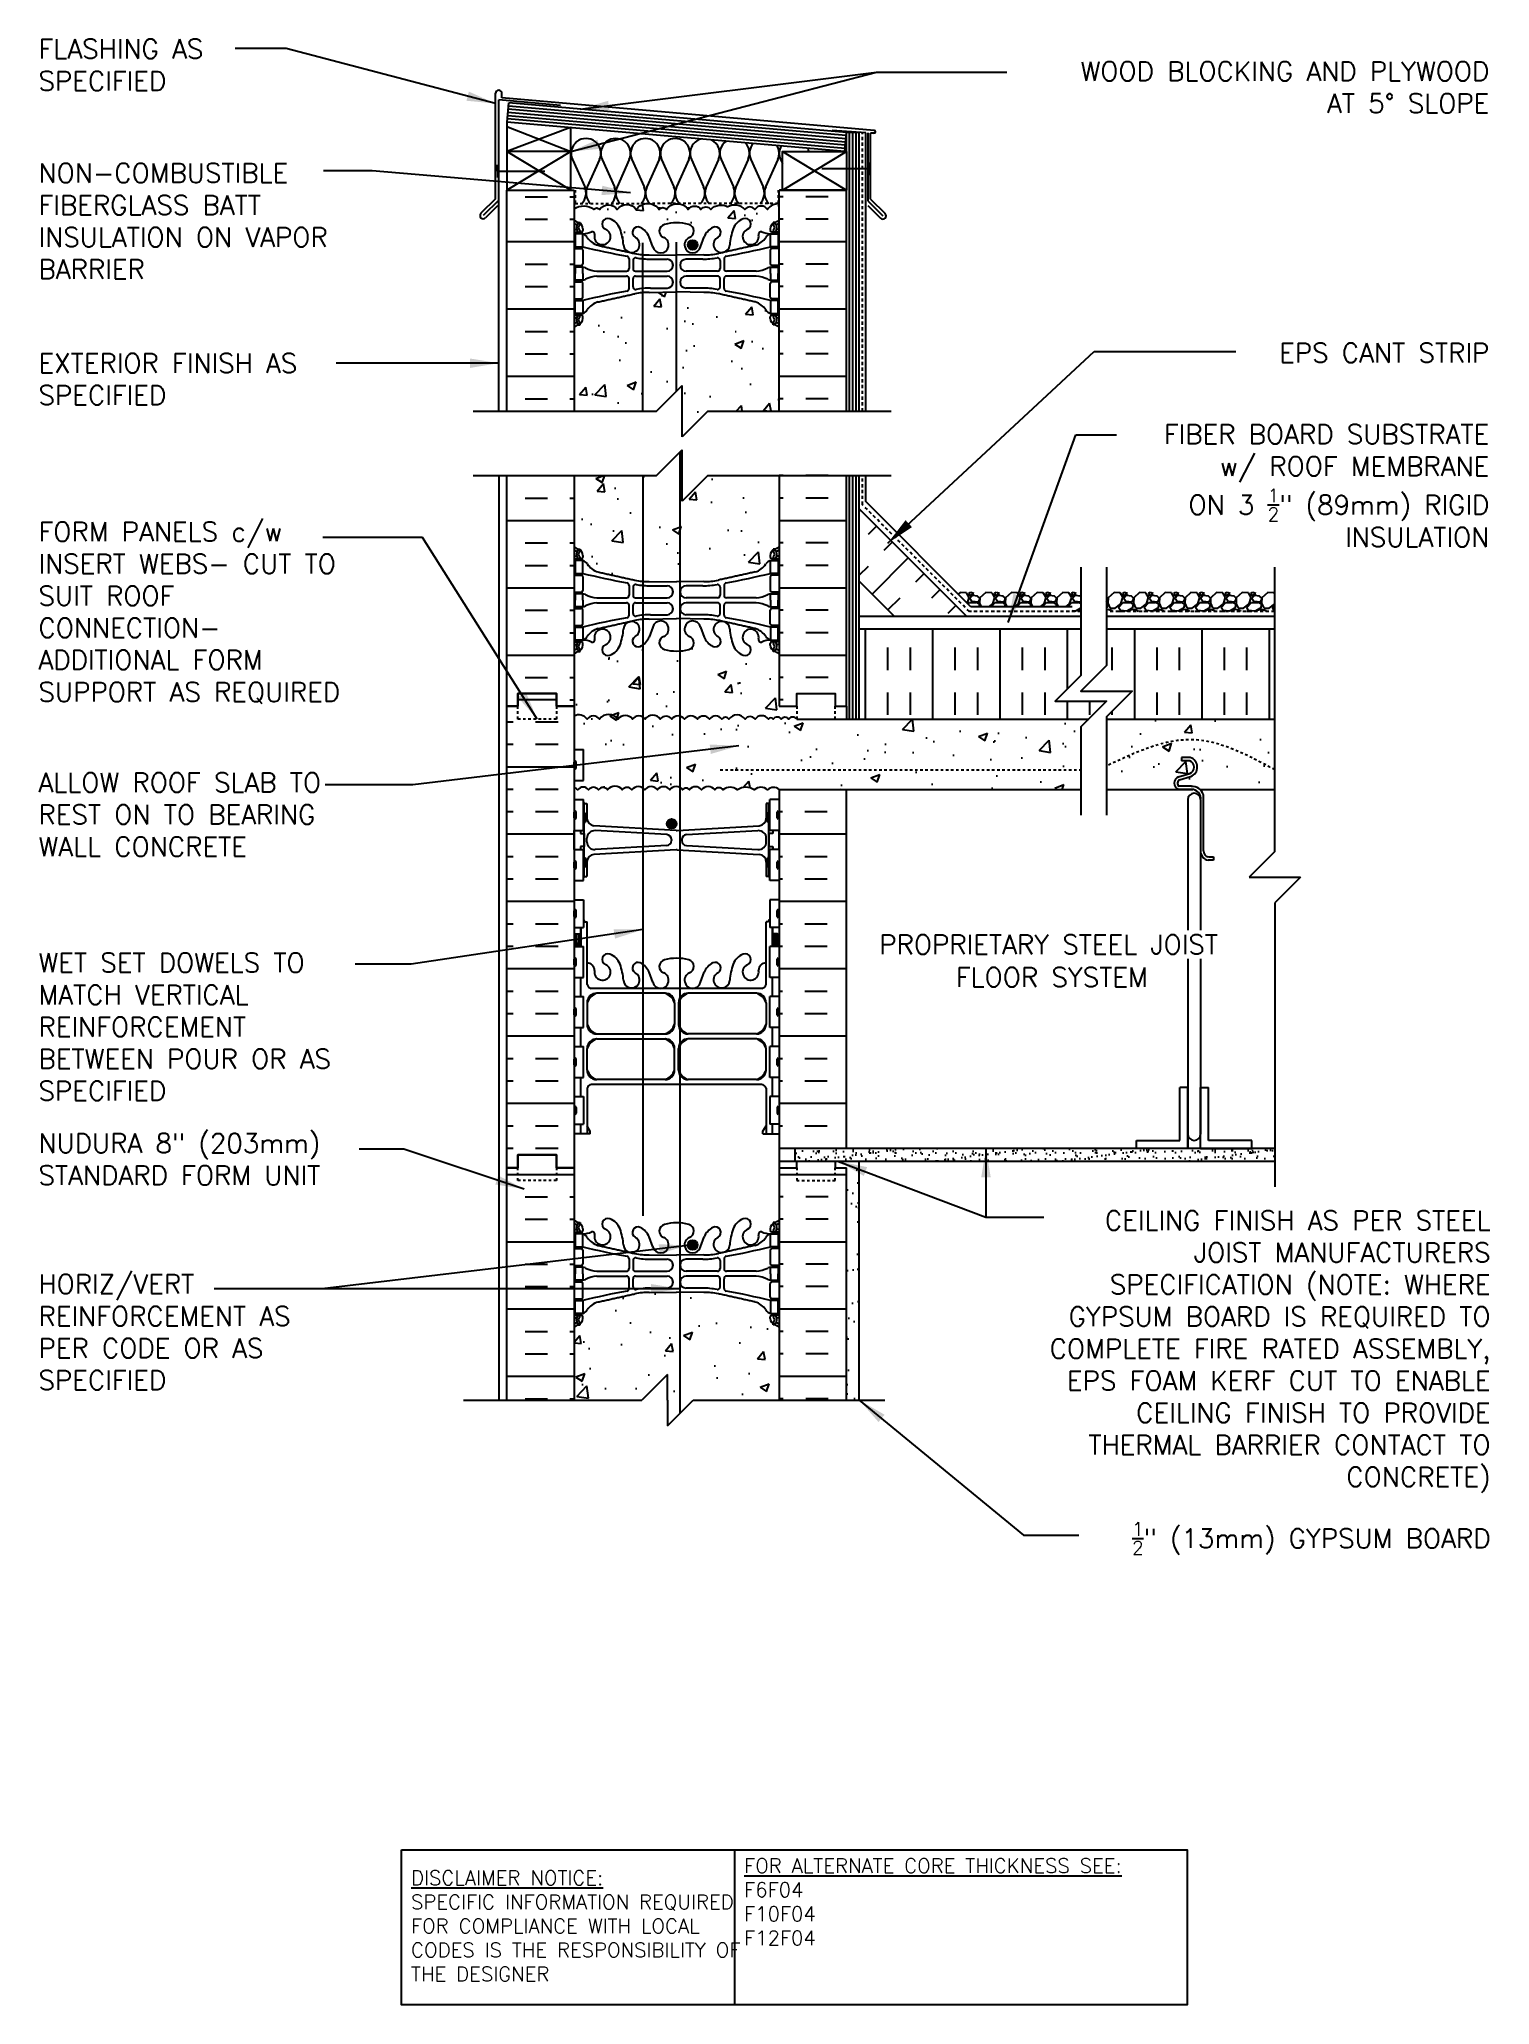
# Model space of a CAD drawing. Header units: inches. Extents: x 155.3 to 211.8, y 129 to 205.6.
import ezdxf
from ezdxf.enums import TextEntityAlignment as Align

# ---------------------------------------------------------------- set-up
doc = ezdxf.new("R2010")
doc.units = ezdxf.units.IN
doc.header["$LTSCALE"] = 0.5
doc.header["$MEASUREMENT"] = 0
doc.linetypes.add('DASHED2', pattern=[0.375, 0.25, -0.125])
doc.linetypes.add('HIDDEN2', pattern=[0.1875, 0.125, -0.0625])
for name, color, linetype in [('HATCH', 12, 'Continuous'), ('line25', 2, 'Continuous'), ('LINE3', 3, 'Continuous'), ('LINE50', 5, 'Continuous'), ('LINE9', 9, 'Continuous'), ('TEXT', 4, 'Continuous'), ('Web_Edge', 9, 'Continuous')]:
    doc.layers.add(name, color=color, linetype=linetype)
doc.styles.add('DIM', font='romans.shx', dxfattribs={"width": 0.7})
doc.styles.add('ROMANS', font='romans.shx', dxfattribs={"height": 0.75})
doc.styles.get("Standard").update_dxf_attribs({"font": 'romans.shx', "height": 0.75})
doc.dimstyles.new('ext_12', dxfattribs={"dimscale": 12, "dimtxt": 0.075, "dimasz": 0.09375, "dimexe": 0.09375, "dimexo": 0.0625, "dimgap": 0.0625, "dimtad": 1, "dimdec": 1, "dimzin": 2, "dimdsep": 46, "dimlunit": 4, "dimtxsty": 'DIM', "dimcen": 0.09, "dimdle": 0.09375, "dimclrt": 4, "dimadec": 0, "dimazin": 0, "dimtfac": 1, "dimtdec": 1, "dimtmove": 2, "dimatfit": 3, "dimfxl": 1, "dimfrac": 2, "dimtolj": 1, "dimtzin": 0, "dimarcsym": 0})

msp = doc.modelspace()

# ---------------------------------------------------------------- texts
at = {"layer": 'TEXT', "style": 'ROMANS'}
for s, p in [('PROPRIETARY STEEL JOIST', (188.023, 170.346)), (' FLOOR SYSTEM ', (190.493, 169.072))]:
    msp.add_text(s, height=0.75, dxfattribs=at).set_placement(p, align=Align.MIDDLE_LEFT)
at = {"layer": 'TEXT', "char_height": 0.75, "style": 'ROMANS'}
for s, insert, width, attachment_point in [('FLASHING AS \\PSPECIFIED', (155.227, 205.645), 8.7776, 1), ('\\A1;WOOD BLOCKING AND PLYWOOD \\PAT 5%%D SLOPE', (211.817, 204.773), 19.25453, 3), ('NON-COMBUSTIBLE\\PFIBERGLASS BATT INSULATION ON VAPOR BARRIER', (155.227, 200.806), 12.44051, 1), ('EXTERIOR FINISH AS SPECIFIED', (155.226, 193.391), 12.44051, 1), ('\\A1;EPS CANT STRIP', (211.817, 193.795), 9.59335, 3), ('\\A1;FIBER BOARD SUBSTRATE\\Pw/ ROOF MEMBRANE \\PON 3 {\\H0.7x;\\S1/2;}" (89mm) RIGID \\PINSULATION', (211.817, 190.619), 26.1134, 3), ('FORM PANELS c/w INSERT WEBS- CUT TO SUIT ROOF CONNECTION- ADDITIONAL FORM SUPPORT AS REQUIRED', (155.226, 183.282), 13.80752, 4), ('\\A1;{\\C4;ALLOW ROOF SLAB TO REST ON TO BEARING WALL CONCRETE}', (155.226, 177.036), 12.44051, 1), ('\\A1;{\\C4;WET SET DOWELS TO MATCH VERTICAL REINFORCEMENT BETWEEN POUR OR AS SPECIFIED}', (155.226, 170.011), 12.44051, 1), ('NUDURA 8" (203mm) STANDARD FORM UNIT', (155.226, 162.969), 12.44051, 1), ('CEILING FINISH AS PER STEEL JOIST MANUFACTURERS SPECIFICATION (NOTE: WHERE GYPSUM BOARD IS REQUIRED TO COMPLETE FIRE RATED ASSEMBLY, EPS FOAM KERF CUT TO ENABLE CEILING FINISH TO PROVIDE THERMAL BARRIER CONTACT TO CONCRETE)', (211.865, 154.459), 19.5775, 6), ('HORIZ/VERT REINFORCEMENT AS PER CODE OR AS SPECIFIED', (155.226, 157.479), 12.44051, 1), ('\\A1;{\\H0.7x;\\S1/2;}" (13mm) GYPSUM BOARD', (211.865, 147.185), 19.5775, 6)]:
    msp.add_mtext(s, dxfattribs=dict(at, insert=insert, width=width, attachment_point=attachment_point))
at = {"layer": 'TEXT', "char_height": 0.5625, "attachment_point": 4}
for s, insert, width in [('{\\LDISCLAIMER NOTICE:}\\PSPECIFIC INFORMATION REQUIRED FOR COMPLIANCE WITH LOCAL CODES IS THE RESPONSIBILITY OF THE DESIGNER', (169.758, 132.071), 14.00235), ('{\\LFOR ALTERNATE CORE THICKNESS SEE:\\P}F6F04\\PF10F04\\PF12F04', (182.75, 133.011), 23.33295)]:
    msp.add_mtext(s, dxfattribs=dict(at, insert=insert, width=width))

# ---------------------------------------------------------------- hatches: boundary and pattern name
at = {"layer": 'HATCH'}
h = msp.add_hatch(dxfattribs=at)
h.set_pattern_fill('INSUL', color=256, scale=7, style=0)
h.set_pattern_definition([(0, (-2750.0448, -214.3721), (0, 2.625), []), (0, (-2750.0448, -213.4971), (0, 2.625), [0.875, -0.875]), (0, (-2750.0448, -212.6221), (0, 2.625), [0.875, -0.875])])
h.paths.add_polyline_path([(176.117, 199.765), (173.492, 199.765), (173.492, 191.14), (176.117, 191.14)])
h = msp.add_hatch(dxfattribs=at)
h.set_pattern_fill('INSUL', color=256, scale=7, style=0)
h.set_pattern_definition([(180, (3110.2783, -214.3721), (0, 2.625), []), (180, (3110.2783, -213.4971), (0, 2.625), [0.875, -0.875]), (180, (3110.2783, -212.6221), (0, 2.625), [0.875, -0.875])])
h.paths.add_polyline_path([(186.742, 199.765), (184.117, 199.765), (184.117, 191.14), (186.742, 191.14)])
h = msp.add_hatch(dxfattribs=at)
h.set_pattern_fill('AR-CONC', color=256, scale=0.5)
h.set_pattern_definition([(50, (0, 0), (3.5863, -0.31376), [0.375, -4.125]), (355, (0, 0), (-0.693757, 3.76096), [0.3, -3.3]), (100.4514, (0.299, -0.026), (2.892544, 3.4472), [0.3187, -3.50571]), (46.1842, (0, 1), (5.33621, -0.827596), [0.5625, -6.1875]), (96.6356, (0.4447, 0.931), (4.67331, 4.87059), [0.47805, -5.25857]), (351.1842, (0, 1), (4.67331, 4.87059), [0.45, -4.95]), (21, (0.5, 0.75), (2.984535, -2.013094), [0.375, -4.125]), (326, (0.5, 0.75), (1.216577, 3.62575), [0.3, -3.3]), (71.4514, (0.7487, 0.5822), (4.20111, 1.612656), [0.3187, -3.50571]), (37.5, (0, 0), (0.060799, 1.664469), [0, -3.26, 0, -3.35, 0, -3.3125]), (7.5, (0, 0), (1.315348, 1.972059), [0, -1.91, 0, -3.185, 0, -1.2625]), (327.5, (-1.115, 0), (2.669112, -0.1127744), [0, -1.25, 0, -3.9, 0, -5.175]), (317.5, (-1.615, 0), (2.91593, 0.500525), [0, -1.625, 0, -2.59, 0, -3.675])])
h.paths.add_polyline_path([(195.889, 178.83), (196.197, 179.138), (184.804, 179.138, 0.508518), (184.491, 179.132, 0.520567), (184.197, 179.132, 0.520567), (183.886, 179.132, 0.520567), (183.696, 179.132, 0.520567), (183.178, 179.132, 0.520567), (182.786, 179.132, 0.520567), (182.16, 179.132, 0.520567), (181.879, 179.132, 0.520567), (181.401, 179.132, 0.520567), (180.929, 179.132, 0.520567), (180.423, 179.132, 0.520567), (179.926, 179.132, 0.520567), (179.482, 179.132, 0.520567), (178.891, 179.132, 0.520567), (178.396, 179.132, 0.520567), (177.833, 179.132, 0.520567), (177.109, 179.132, 0.520567), (176.631, 179.132, 0.382337), (176.117, 179.252), (176.117, 177.943), (176.482, 177.943), (176.482, 176.743), (176.117, 176.743), (176.117, 176.45, -0.238802), (176.259, 176.374, -0.520567), (176.684, 176.374, -0.520567), (177.069, 176.374, -0.520567), (177.428, 176.374, -0.520567), (177.999, 176.374, -0.520567), (178.371, 176.374, -0.520567), (178.878, 176.374, -0.520567), (179.37, 176.374, -0.520567), (179.848, 176.374, -0.520567), (180.353, 176.374, -0.520567), (180.619, 176.374, -0.520567), (181.086, 176.374, -0.520567), (181.604, 176.374, -0.520567), (181.923, 176.374, -0.360961), (182.489, 176.374, -0.306582), (183.142, 176.374, -0.380387), (183.667, 176.374, -0.391281), (184.115, 176.388), (195.889, 176.388)])
edge = h.paths.add_edge_path()
edge.add_spline(control_points=[(203.449, 177.161), (202.398, 177.724), (200.244, 178.878), (198.025, 177.839), (196.889, 177.308)], knot_values=[0, 0, 0, 0, 3.379125, 6.918479, 6.918479, 6.918479, 6.918479], degree=3, periodic=0)
edge.add_line((196.889, 177.308), (196.889, 176.388))
edge.add_line((196.889, 176.388), (199.699, 176.388))
edge.add_arc((199.798, 176.638), 0.269, 111.59793, 248.40207, ccw=False)
edge.add_line((199.699, 176.888), (200.132, 177.01))
edge.add_arc((200.035, 177.26), 0.268, 291.21998, 428.78002)
edge.add_line((200.132, 177.51), (199.809, 177.51))
edge.add_line((199.809, 177.51), (199.809, 177.635))
edge.add_line((199.809, 177.635), (200.153, 177.635))
edge.add_arc((200.035, 177.26), 0.393, -69.73217, 72.50691, ccw=False)
edge.add_line((200.171, 176.891), (199.74, 176.77))
edge.add_arc((199.798, 176.638), 0.144, 113.74564, 240.31853)
edge.add_line((199.726, 176.513), (200.194, 176.513))
edge.add_arc((200.223, 176.051), 0.463, 46.71372, 93.56537, ccw=False)
edge.add_line((200.54, 176.388), (203.449, 176.388))
edge.add_line((203.449, 176.388), (203.449, 177.161))
edge = h.paths.add_edge_path()
edge.add_line((203.449, 179.138), (196.889, 179.138))
edge.add_line((196.889, 179.138), (196.889, 177.308))
edge.add_spline(control_points=[(196.889, 177.308), (198.025, 177.839), (200.244, 178.878), (202.398, 177.724), (203.449, 177.161)], knot_values=[0, 0, 0, 0, 3.539354, 6.918479, 6.918479, 6.918479, 6.918479], degree=3, periodic=0)
edge.add_line((203.449, 177.161), (203.449, 179.138))
edge = h.paths.add_edge_path()
edge.add_line((184.117, 188.64), (181.335, 188.64))
edge.add_line((181.335, 188.64), (180.335, 187.64))
edge.add_line((180.335, 187.64), (180.335, 189.64))
edge.add_line((180.335, 189.64), (179.335, 188.64))
edge.add_line((179.335, 188.64), (176.117, 188.64))
edge.add_line((176.117, 188.64), (176.117, 185.865))
edge.add_arc((176.463, 186.225), 0.5, 226.21089, 246.42182)
edge.add_line((176.263, 185.767), (176.353, 185.767))
edge.add_line((176.353, 185.767), (176.353, 185.725))
edge.add_arc((176.213, 185.518), 0.25, 0, 55.9442, ccw=False)
edge.add_line((176.463, 185.518), (176.463, 185.451))
edge.add_arc((176.4, 185.451), 0.0625, -90, 0, ccw=False)
edge.add_line((176.4, 185.388), (176.353, 185.388))
edge.add_line((176.353, 185.388), (176.353, 185.318))
edge.add_line((176.353, 185.318), (176.458, 185.318))
edge.add_arc((176.335, 184.976), 0.364, 34.97751, 70.33874, ccw=False)
edge.add_arc((177.258, 185.587), 0.743, 212.79192, 253.81071)
edge.add_spline(control_points=[(177.051, 184.873), (178.489, 184.553)], knot_values=[0, 0, 1, 1], degree=1, periodic=0)
edge.add_arc((179.045, 187.484), 2.984, 259.25462, 270.09947)
edge.add_line((179.05, 184.5), (180.117, 184.484))
edge.add_line((180.117, 184.484), (181.183, 184.5))
edge.add_arc((181.189, 187.484), 2.984, 269.90053, 280.74538)
edge.add_spline(control_points=[(181.745, 184.553), (183.182, 184.873)], knot_values=[0, 0, 1, 1], degree=1, periodic=0)
edge.add_arc((182.975, 185.587), 0.743, 286.18929, 327.20808)
edge.add_arc((183.898, 184.976), 0.364, 109.66126, 145.02249, ccw=False)
edge.add_line((183.776, 185.318), (183.881, 185.318))
edge.add_line((183.881, 185.318), (183.881, 185.388))
edge.add_line((183.881, 185.388), (183.833, 185.388))
edge.add_arc((183.833, 185.451), 0.0625, 180, 270, ccw=False)
edge.add_line((183.771, 185.451), (183.771, 185.518))
edge.add_arc((184.021, 185.518), 0.25, 124.0558, 180, ccw=False)
edge.add_line((183.881, 185.725), (183.881, 185.767))
edge.add_line((183.881, 185.767), (183.971, 185.767))
edge.add_arc((183.771, 186.225), 0.5, 293.57818, 313.78911)
edge.add_line((184.117, 185.865), (184.117, 188.64))
h.paths.add_polyline_path([(184.117, 181.672, 0.088416), (183.971, 181.77), (183.881, 181.77), (183.881, 181.811, -0.249069), (183.771, 182.018), (183.771, 182.086, -0.414214), (183.833, 182.148), (183.881, 182.148), (183.881, 182.218), (183.776, 182.218, 0.087457), (183.439, 182.14, -0.638777), (183.314, 182.263, 2.087231), (182.88, 182.038, -1), (182.716, 181.63, -0.21345), (182.324, 182.019, -0.068226), (182.189, 182.647, 1.753171), (181.738, 182.35, -0.940793), (181.534, 181.967, -0.173075), (181.188, 182.334), (181.046, 182.72, 1.612474), (180.614, 182.361, -0.734872), (180.591, 181.85, -0.068475), (180.117, 181.788, -0.068475), (179.643, 181.85, -0.734872), (179.62, 182.361, 1.612474), (179.188, 182.72), (179.045, 182.334, -0.173075), (178.699, 181.967, -0.940793), (178.496, 182.35, 1.753171), (178.045, 182.647, -0.068226), (177.909, 182.019, -0.21345), (177.517, 181.63, -1), (177.354, 182.038, 2.087231), (176.92, 182.263, -0.638777), (176.795, 182.14, 0.087457), (176.458, 182.218), (176.353, 182.218), (176.353, 182.148), (176.4, 182.148, -0.414214), (176.463, 182.086), (176.463, 182.018, -0.249069), (176.353, 181.811), (176.353, 181.77), (176.263, 181.77, 0.088416), (176.117, 181.672), (176.117, 179.638), (176.117, 179.252, -0.382337), (176.631, 179.132, -0.520567), (177.109, 179.132, -0.520567), (177.833, 179.132, -0.520567), (178.396, 179.132, -0.520567), (178.891, 179.132, -0.520567), (179.482, 179.132, -0.520567), (179.926, 179.132, -0.520567), (180.423, 179.132, -0.520567), (180.929, 179.132, -0.520567), (181.401, 179.132, -0.520567), (181.879, 179.132, -0.520567), (182.16, 179.132, -0.520567), (182.786, 179.132, -0.520567), (183.178, 179.132, -0.520567), (183.696, 179.132, -0.520567), (183.886, 179.132, -0.520567), (184.197, 179.132, -0.520567), (184.491, 179.132, -0.508518), (184.804, 179.138), (184.804, 179.638), (184.117, 179.638)])
edge = h.paths.add_edge_path()
edge.add_line((183.971, 194.508), (183.881, 194.508))
edge.add_line((183.881, 194.508), (183.881, 194.55))
edge.add_arc((184.021, 194.757), 0.25, 180, 235.9442, ccw=False)
edge.add_line((183.771, 194.757), (183.771, 194.824))
edge.add_arc((183.833, 194.824), 0.0625, 90, 180, ccw=False)
edge.add_line((183.833, 194.887), (183.881, 194.887))
edge.add_line((183.881, 194.887), (183.881, 194.957))
edge.add_line((183.881, 194.957), (183.776, 194.957))
edge.add_arc((183.898, 195.299), 0.364, 214.97751, 250.33874, ccw=False)
edge.add_arc((182.975, 194.688), 0.743, 32.79192, 73.81071)
edge.add_spline(control_points=[(183.182, 195.402), (181.745, 195.723)], knot_values=[0, 0, 1, 1], degree=1, periodic=0)
edge.add_arc((181.189, 192.791), 2.984, 79.25462, 90.09947)
edge.add_line((181.183, 195.775), (180.117, 195.791))
edge.add_line((180.117, 195.791), (179.05, 195.775))
edge.add_arc((179.045, 192.791), 2.984, 89.90053, 100.74538)
edge.add_spline(control_points=[(178.489, 195.723), (177.051, 195.402)], knot_values=[0, 0, 1, 1], degree=1, periodic=0)
edge.add_arc((177.258, 194.688), 0.743, 106.18929, 147.20808)
edge.add_arc((176.335, 195.299), 0.364, 289.66126, 325.02249, ccw=False)
edge.add_line((176.458, 194.957), (176.353, 194.957))
edge.add_line((176.353, 194.957), (176.353, 194.887))
edge.add_line((176.353, 194.887), (176.4, 194.887))
edge.add_arc((176.4, 194.824), 0.0625, 0, 90, ccw=False)
edge.add_line((176.463, 194.824), (176.463, 194.757))
edge.add_arc((176.213, 194.757), 0.25, 304.0558, 360, ccw=False)
edge.add_line((176.353, 194.55), (176.353, 194.508))
edge.add_line((176.353, 194.508), (176.263, 194.508))
edge.add_arc((176.463, 194.05), 0.5, 113.57818, 133.78911)
edge.add_line((176.117, 194.411), (176.117, 191.14))
edge.add_line((176.117, 191.14), (179.335, 191.14))
edge.add_line((179.335, 191.14), (180.335, 192.14))
edge.add_line((180.335, 192.14), (180.335, 190.14))
edge.add_line((180.335, 190.14), (181.335, 191.14))
edge.add_line((181.335, 191.14), (184.117, 191.14))
edge.add_line((184.117, 191.14), (184.117, 194.411))
edge.add_arc((183.771, 194.05), 0.5, 46.21089, 66.42182)
h.paths.add_polyline_path([(184.117, 199.231, 0.259173), (183.665, 199.011, 0.520567), (183.166, 199.011, 0.520567), (182.779, 199.011, 0.336749), (182.117, 199.117, 0.336749), (181.455, 199.011, 0.520567), (181.068, 199.011, 0.520567), (180.568, 199.011, 0.520567), (179.722, 199.011, 0.520567), (179.439, 199.011, 0.520567), (178.545, 199.011, 0.520567), (177.805, 199.011, 0.520567), (177.112, 199.011, 0.520567), (176.892, 199.011, 0.321585), (176.117, 199.037), (176.117, 198.603, 0.088416), (176.263, 198.506), (176.353, 198.506), (176.353, 198.464, -0.249069), (176.463, 198.257), (176.463, 198.189, -0.414214), (176.4, 198.127), (176.353, 198.127), (176.353, 198.057), (176.458, 198.057, 0.087457), (176.795, 198.136, -0.638777), (176.92, 198.012, 2.087231), (177.354, 198.237, -1), (177.517, 198.645, -0.21345), (177.909, 198.256, -0.068226), (178.045, 197.628, 1.753171), (178.496, 197.925, -0.940793), (178.699, 198.308, -0.173075), (179.045, 197.942), (179.188, 197.555, 1.612474), (179.62, 197.914, -0.734872), (179.643, 198.425, -0.068475), (180.117, 198.487, -0.068475), (180.591, 198.425, -0.734872), (180.614, 197.914, 1.612474), (181.046, 197.555), (181.188, 197.942, -0.173075), (181.534, 198.308, -0.940793), (181.738, 197.925, 1.753171), (182.189, 197.628, -0.068226), (182.324, 198.256, -0.21345), (182.716, 198.645, -1), (182.88, 198.237, 2.087231), (183.314, 198.012, -0.638777), (183.439, 198.136, 0.087457), (183.776, 198.057), (183.881, 198.057), (183.881, 198.127), (183.833, 198.127, -0.414214), (183.771, 198.189), (183.771, 198.257, -0.249069), (183.881, 198.464), (183.881, 198.506), (183.971, 198.506, 0.088416), (184.117, 198.603)])
h = msp.add_hatch(dxfattribs=at)
h.set_pattern_fill('INSUL', color=256, scale=7, style=0)
h.set_pattern_definition([(0, (-2750.0448, -217.3717), (0, 2.625), []), (0, (-2750.0448, -216.4967), (0, 2.625), [0.875, -0.875]), (0, (-2750.0448, -215.6217), (0, 2.625), [0.875, -0.875])])
h.paths.add_polyline_path([(176.117, 188.638), (173.492, 188.638), (173.492, 179.638), (173.929, 179.638), (173.929, 180.138), (175.429, 180.138), (175.429, 179.638), (176.117, 179.638)])
h = msp.add_hatch(dxfattribs=at)
h.set_pattern_fill('INSUL', color=256, scale=7, style=0)
h.set_pattern_definition([(180, (3110.2783, -217.3717), (0, 2.625), []), (180, (3110.2783, -216.4967), (0, 2.625), [0.875, -0.875]), (180, (3110.2783, -215.6217), (0, 2.625), [0.875, -0.875])])
h.paths.add_polyline_path([(186.742, 188.638), (184.117, 188.638), (184.117, 179.638), (184.804, 179.638), (184.804, 180.138), (186.304, 180.138), (186.304, 179.638), (186.742, 179.638)])
h = msp.add_hatch(dxfattribs=at)
h.set_pattern_fill('INSUL', color=256, scale=7, angle=45, style=0)
h.set_pattern_definition([(45, (79.9386, 24.2367), (-1.856155, 1.856155), []), (45, (79.32, 24.8554), (-1.856155, 1.856155), [0.875, -0.875]), (45, (78.7012, 25.474), (-1.856155, 1.856155), [0.875, -0.875])])
h.paths.add_polyline_path([(188.49, 183.263), (191.318, 183.263), (187.242, 187.34), (187.242, 184.511)])
h = msp.add_hatch(dxfattribs=at)
h.set_pattern_fill('INSUL', color=256, scale=7, angle=90, style=0)
h.set_pattern_definition([(90, (208.4857, 181.0457), (-2.625, 2e-16), []), (90, (207.6107, 181.0457), (-2.625, 2e-16), [0.875, -0.875]), (90, (206.7357, 181.0457), (-2.625, 2e-16), [0.875, -0.875])])
h.paths.add_polyline_path([(196.889, 179.225), (196.889, 179.138), (203.449, 179.138), (203.449, 182.638), (196.889, 182.638), (196.889, 181.225), (195.889, 180.225), (197.889, 180.225)])
h.paths.add_polyline_path([(196.197, 179.138), (196.889, 179.83), (194.889, 179.83), (195.889, 180.83), (195.889, 182.638), (187.242, 182.638), (187.242, 179.138)])
h = msp.add_hatch(dxfattribs=at)
h.set_pattern_fill('INSUL', color=256, scale=7, style=0)
h.set_pattern_definition([(0, (185.1158, 172.0275), (0, 2.625), []), (0, (185.1158, 172.9025), (0, 2.625), [0.875, -0.875]), (0, (185.1158, 173.7775), (0, 2.625), [0.875, -0.875])])
h.paths.add_polyline_path([(186.742, 176.388), (184.117, 176.388), (184.117, 162.388), (186.742, 162.388)])
h.paths.add_polyline_path([(173.492, 161.638), (173.929, 161.638), (173.929, 162.138), (175.429, 162.138), (175.429, 161.638), (176.117, 161.638), (176.117, 179.638), (175.429, 179.638), (175.429, 180.138), (173.929, 180.138), (173.929, 179.638), (173.492, 179.638)])
h = msp.add_hatch(dxfattribs=at)
h.set_pattern_fill('INSUL', color=256, scale=7, style=0)
h.set_pattern_definition([(0, (-2750.0448, -253.3717), (0, 2.625), []), (0, (-2750.0448, -252.4967), (0, 2.625), [0.875, -0.875]), (0, (-2750.0448, -251.6217), (0, 2.625), [0.875, -0.875])])
h.paths.add_polyline_path([(173.492, 152.579), (176.117, 152.579), (176.117, 161.638), (175.429, 161.638), (175.429, 162.138), (173.929, 162.138), (173.929, 161.638), (173.492, 161.638)])
h = msp.add_hatch(dxfattribs=at)
h.set_pattern_fill('INSUL', color=256, scale=7, style=0)
h.set_pattern_definition([(180, (3110.2783, -253.3717), (0, 2.625), []), (180, (3110.2783, -252.4967), (0, 2.625), [0.875, -0.875]), (180, (3110.2783, -251.6217), (0, 2.625), [0.875, -0.875])])
h.paths.add_polyline_path([(184.117, 152.579), (186.742, 152.579), (186.742, 161.638), (186.304, 161.638), (186.304, 162.138), (184.804, 162.138), (184.804, 161.638), (184.117, 161.638)])
h = msp.add_hatch(dxfattribs=at)
h.set_pattern_fill('AR-SAND', color=256, scale=0.25, style=0)
h.set_pattern_definition([(37.5, (122.4198, 68.8309), (-0.0157483, 0.481706), [0, -0.38, 0, -0.425, 0, -0.40625]), (7.5, (122.4198, 68.8309), (0.4424442, 0.7055365), [0, -0.205, 0, -0.3425, 0, -0.13125]), (327.5, (122.1123, 68.8309), (0.7785355, 0.0014148), [0, -0.125, 0, -0.45, 0, -0.5875]), (317.5, (122.1123, 68.8309), (0.7515317, 0.219419), [0, -0.0625, 0, -0.295, 0, -0.3375])])
h.paths.add_polyline_path([(203.449, 161.888), (203.449, 162.388), (184.742, 162.388), (184.742, 161.888)])
h = msp.add_hatch(dxfattribs=at)
h.set_pattern_fill('AR-SAND', color=256, scale=0.5, style=0)
h.set_pattern_definition([(37.5, (67.63234, -18.5853), (-0.0314967, 0.963412), [0, -0.76, 0, -0.85, 0, -0.8125]), (7.5, (67.6323, -18.5853), (0.884888, 1.411073), [0, -0.41, 0, -0.685, 0, -0.2625]), (327.5, (67.01734, -18.5853), (1.557071, 0.0028295), [0, -0.25, 0, -0.9, 0, -1.175]), (317.5, (67.0173, -18.5853), (1.503063, 0.438838), [0, -0.125, 0, -0.59, 0, -0.675])])
h.paths.add_polyline_path([(186.742, 159.103), (187.242, 158.154), (187.242, 161.888), (186.742, 161.888)])
h.paths.add_polyline_path([(186.742, 152.579), (187.242, 152.579), (187.242, 158.154), (186.742, 159.103)])
h = msp.add_hatch(dxfattribs=at)
h.set_pattern_fill('AR-CONC', color=256, scale=0.5)
edge = h.paths.add_edge_path()
edge.add_arc((183.771, 155.05), 0.5, 46.21089, 66.42182)
edge.add_line((183.971, 155.508), (183.881, 155.508))
edge.add_line((183.881, 155.508), (183.881, 155.55))
edge.add_arc((184.021, 155.757), 0.25, 180, 235.9442, ccw=False)
edge.add_line((183.771, 155.757), (183.771, 155.825))
edge.add_arc((183.833, 155.825), 0.0625, 90, 180, ccw=False)
edge.add_line((183.833, 155.887), (183.881, 155.887))
edge.add_line((183.881, 155.887), (183.881, 155.957))
edge.add_line((183.881, 155.957), (183.776, 155.957))
edge.add_arc((183.898, 156.3), 0.364, 214.97751, 250.33874, ccw=False)
edge.add_arc((182.975, 155.689), 0.743, 32.79192, 73.81071)
edge.add_spline(control_points=[(183.182, 156.403), (181.745, 156.723)], knot_values=[0, 0, 1, 1], degree=1, periodic=0)
edge.add_arc((181.189, 153.791), 2.984, 79.25462, 90.09947)
edge.add_line((181.183, 156.775), (180.117, 156.791))
edge.add_line((180.117, 156.791), (179.05, 156.775))
edge.add_arc((179.045, 153.791), 2.984, 89.90053, 100.74538)
edge.add_spline(control_points=[(178.489, 156.723), (177.051, 156.403)], knot_values=[0, 0, 1, 1], degree=1, periodic=0)
edge.add_arc((177.258, 155.689), 0.743, 106.18929, 147.20808)
edge.add_arc((176.335, 156.3), 0.364, 289.66126, 325.02249, ccw=False)
edge.add_line((176.458, 155.957), (176.353, 155.957))
edge.add_line((176.353, 155.957), (176.353, 155.887))
edge.add_line((176.353, 155.887), (176.4, 155.887))
edge.add_arc((176.4, 155.825), 0.0625, 0, 90, ccw=False)
edge.add_line((176.463, 155.825), (176.463, 155.757))
edge.add_arc((176.213, 155.757), 0.25, 304.0558, 360, ccw=False)
edge.add_line((176.353, 155.55), (176.353, 155.508))
edge.add_line((176.353, 155.508), (176.263, 155.508))
edge.add_arc((176.463, 155.05), 0.5, 113.57818, 133.78911)
edge.add_line((176.117, 155.411), (176.117, 152.579))
edge.add_line((176.117, 152.579), (178.766, 152.579))
edge.add_line((178.766, 152.579), (179.766, 153.579))
edge.add_line((179.766, 153.579), (179.766, 152.579))
edge.add_line((179.766, 152.579), (179.766, 151.579))
edge.add_line((179.766, 151.579), (180.766, 152.579))
edge.add_line((180.766, 152.579), (184.117, 152.579))
edge.add_line((184.117, 152.579), (184.117, 155.411))
at = {"layer": 'LINE3'}
h = msp.add_hatch(color=256, dxfattribs=at)
h.paths.add_polyline_path([(180.925, 197.662, 0.831395), (180.556, 197.662)])
h.paths.add_polyline_path([(180.928, 197.627, 0.045935), (180.925, 197.662), (180.556, 197.662, 0.045935), (180.553, 197.627, 1)])
h = msp.add_hatch(color=256, dxfattribs=at)
h.paths.add_polyline_path([(180.106, 175.016, -0.831395), (179.738, 175.016)])
h.paths.add_polyline_path([(180.109, 175.051, -0.045935), (180.106, 175.016), (179.738, 175.016, -0.045935), (179.734, 175.051, -1)])
h = msp.add_hatch(color=256, dxfattribs=at)
h.paths.add_polyline_path([(180.925, 158.662, 0.831395), (180.556, 158.662)])
h.paths.add_polyline_path([(180.928, 158.628, 0.045935), (180.925, 158.662), (180.556, 158.662, 0.045935), (180.553, 158.628, 1)])

# ---------------------------------------------------------------- linework, layer by layer
at = {"layer": 'HATCH'}
for p, q in [((173.054, 199.428), (173.054, 203.54)), ((173.179, 199.376), (173.179, 203.281)), ((175.583, 203.07), (173.179, 203.281)), ((173.304, 203.364), (173.304, 203.54)), ((187.823, 202.094), (173.304, 203.364)), ((186.687, 201.39), (173.518, 202.542)), ((186.698, 201.514), (173.529, 202.667)), ((186.709, 201.639), (173.54, 202.791)), ((186.72, 201.763), (173.551, 202.916)), ((186.73, 201.888), (173.561, 203.04)), ((173.492, 202.244), (175.992, 201.265)), ((175.981, 202.201), (173.492, 201.265)), ((187.492, 201.999), (186.185, 202.091)), ((186.867, 191.14), (186.867, 202.017)), ((186.992, 191.14), (186.992, 202.017)), ((187.117, 191.14), (187.117, 202.017)), ((187.492, 191.14), (187.492, 201.999)), ((187.585, 199.332), (187.585, 201.992)), ((187.816, 201.98), (187.679, 201.988)), ((187.679, 199.415), (187.679, 201.988)), ((175.992, 199.765), (173.492, 201.265)), ((175.992, 201.265), (173.492, 199.765)), ((176.055, 200.962), (176.534, 199.889)), ((177.114, 200.962), (176.635, 199.888)), ((177.214, 200.962), (177.693, 199.889)), ((178.273, 200.962), (177.794, 199.888)), ((178.373, 200.962), (178.853, 199.889)), ((179.432, 200.962), (178.954, 199.888)), ((179.533, 200.962), (180.012, 199.889)), ((180.592, 200.962), (180.113, 199.888)), ((180.692, 200.962), (181.172, 199.889)), ((181.751, 200.962), (181.272, 199.888)), ((181.851, 200.962), (182.331, 199.889)), ((182.91, 200.962), (182.431, 199.888)), ((183.011, 200.962), (183.49, 199.889)), ((184.07, 200.962), (183.591, 199.888)), ((184.17, 200.962), (184.242, 200.802)), ((184.242, 199.765), (186.742, 201.265)), ((184.242, 201.265), (186.742, 199.765)), ((173.054, 199.428), (172.486, 198.859)), ((173.179, 199.376), (172.574, 198.771)), ((187.585, 199.332), (188.16, 198.758)), ((187.679, 199.415), (188.248, 198.846)), ((173.129, 199.149), (172.662, 198.682)), ((187.573, 199.168), (188.071, 198.669)), ((186.867, 179.138), (186.867, 188.638)), ((186.992, 179.138), (186.992, 188.638)), ((187.117, 179.138), (187.117, 188.638)), ((187.492, 187.62), (187.492, 188.638)), ((191.599, 183.513), (187.492, 187.62)), ((191.179, 184.077), (191.104, 184.008)), ((191.419, 184.056), (191.179, 184.076)), ((191.53, 183.877), (191.42, 184.057)), ((191.588, 184.076), (191.518, 184.046)), ((191.518, 184.047), (191.558, 183.947)), ((191.558, 183.947), (191.708, 184.037)), ((191.659, 183.957), (191.559, 183.857)), ((191.709, 184.037), (191.589, 184.077)), ((191.86, 183.927), (191.66, 183.957)), ((192.179, 184.077), (191.949, 183.867)), ((192.419, 184.056), (192.179, 184.076)), ((192.53, 183.877), (192.42, 184.057)), ((192.588, 184.076), (192.518, 184.046)), ((192.518, 184.047), (192.558, 183.947)), ((192.558, 183.947), (192.708, 184.037)), ((192.659, 183.957), (192.559, 183.857)), ((192.709, 184.037), (192.589, 184.077)), ((192.86, 183.927), (192.66, 183.957)), ((193.179, 184.077), (192.949, 183.867)), ((193.419, 184.056), (193.179, 184.076)), ((193.53, 183.877), (193.42, 184.057)), ((193.588, 184.076), (193.518, 184.046)), ((193.518, 184.047), (193.558, 183.947)), ((193.558, 183.947), (193.708, 184.037)), ((193.659, 183.957), (193.559, 183.857)), ((193.709, 184.037), (193.589, 184.077)), ((193.86, 183.927), (193.66, 183.957)), ((194.179, 184.077), (193.949, 183.867)), ((194.419, 184.056), (194.179, 184.076)), ((194.53, 183.877), (194.42, 184.057)), ((194.588, 184.076), (194.518, 184.046)), ((194.518, 184.047), (194.558, 183.947)), ((194.558, 183.947), (194.708, 184.037)), ((194.659, 183.957), (194.559, 183.857)), ((194.709, 184.037), (194.589, 184.077)), ((194.86, 183.927), (194.66, 183.957)), ((195.179, 184.077), (194.949, 183.867)), ((195.419, 184.056), (195.179, 184.076)), ((195.53, 183.877), (195.42, 184.057)), ((195.588, 184.076), (195.518, 184.046)), ((195.518, 184.047), (195.558, 183.947)), ((195.558, 183.947), (195.708, 184.037)), ((195.659, 183.957), (195.559, 183.857)), ((195.709, 184.037), (195.589, 184.077)), ((195.86, 183.927), (195.66, 183.957)), ((197.179, 184.077), (196.949, 183.867)), ((197.419, 184.056), (197.179, 184.076)), ((197.53, 183.877), (197.42, 184.057)), ((197.588, 184.076), (197.518, 184.046)), ((197.518, 184.047), (197.558, 183.947)), ((197.558, 183.947), (197.708, 184.037)), ((197.659, 183.957), (197.559, 183.857)), ((197.709, 184.037), (197.589, 184.077)), ((197.86, 183.927), (197.66, 183.957)), ((198.179, 184.077), (197.949, 183.867)), ((198.419, 184.056), (198.179, 184.076)), ((198.53, 183.877), (198.42, 184.057)), ((198.588, 184.076), (198.518, 184.046)), ((198.518, 184.047), (198.558, 183.947)), ((198.558, 183.947), (198.708, 184.037)), ((198.659, 183.957), (198.559, 183.857)), ((198.709, 184.037), (198.589, 184.077)), ((198.86, 183.927), (198.66, 183.957)), ((199.179, 184.077), (198.949, 183.867)), ((199.419, 184.056), (199.179, 184.076)), ((199.53, 183.877), (199.42, 184.057)), ((199.588, 184.076), (199.518, 184.046)), ((199.518, 184.047), (199.558, 183.947)), ((199.558, 183.947), (199.708, 184.037)), ((199.659, 183.957), (199.559, 183.857)), ((199.709, 184.037), (199.589, 184.077)), ((199.86, 183.927), (199.66, 183.957)), ((200.179, 184.077), (199.949, 183.867)), ((200.419, 184.056), (200.179, 184.076)), ((200.53, 183.877), (200.42, 184.057)), ((200.588, 184.076), (200.518, 184.046)), ((200.518, 184.047), (200.558, 183.947)), ((200.558, 183.947), (200.708, 184.037)), ((200.659, 183.957), (200.559, 183.857)), ((200.709, 184.037), (200.589, 184.077)), ((200.86, 183.927), (200.66, 183.957)), ((201.179, 184.077), (200.949, 183.867)), ((201.419, 184.056), (201.179, 184.076)), ((201.53, 183.877), (201.42, 184.057)), ((201.588, 184.076), (201.518, 184.046)), ((201.518, 184.047), (201.558, 183.947)), ((201.558, 183.947), (201.708, 184.037)), ((201.659, 183.957), (201.559, 183.857)), ((201.709, 184.037), (201.589, 184.077)), ((201.86, 183.927), (201.66, 183.957)), ((202.179, 184.077), (201.949, 183.867)), ((202.419, 184.056), (202.179, 184.076)), ((202.53, 183.877), (202.42, 184.057)), ((202.588, 184.076), (202.518, 184.046)), ((202.518, 184.047), (202.558, 183.947)), ((202.558, 183.947), (202.708, 184.037)), ((202.659, 183.957), (202.559, 183.857)), ((202.709, 184.037), (202.589, 184.077)), ((202.86, 183.927), (202.66, 183.957)), ((203.179, 184.077), (202.949, 183.867)), ((203.419, 184.056), (203.179, 184.076)), ((203.449, 184.01), (203.42, 184.057)), ((191.458, 183.654), (191.529, 183.876)), ((191.485, 183.627), (191.539, 183.687)), ((191.539, 183.687), (191.799, 183.687)), ((191.558, 183.857), (191.638, 183.737)), ((195.547, 183.513), (191.599, 183.513)), ((191.639, 183.736), (191.889, 183.706)), ((191.798, 183.689), (191.928, 183.599)), ((191.94, 183.855), (191.86, 183.925)), ((191.889, 183.707), (191.939, 183.797)), ((191.929, 183.597), (191.905, 183.513)), ((191.937, 183.658), (191.999, 183.513)), ((191.948, 183.867), (191.938, 183.657)), ((191.939, 183.797), (191.939, 183.857)), ((192.3, 183.513), (192.449, 183.628)), ((192.382, 183.513), (192.539, 183.687)), ((192.449, 183.626), (192.529, 183.876)), ((192.539, 183.687), (192.799, 183.687)), ((192.558, 183.857), (192.638, 183.737)), ((192.639, 183.736), (192.889, 183.706)), ((192.798, 183.689), (192.928, 183.599)), ((192.94, 183.855), (192.86, 183.925)), ((192.889, 183.707), (192.939, 183.797)), ((192.929, 183.597), (192.905, 183.513)), ((192.937, 183.658), (192.999, 183.513)), ((192.948, 183.867), (192.938, 183.657)), ((192.939, 183.797), (192.939, 183.857)), ((193.3, 183.513), (193.449, 183.628)), ((193.382, 183.513), (193.539, 183.687)), ((193.449, 183.626), (193.529, 183.876)), ((193.539, 183.687), (193.799, 183.687)), ((193.558, 183.857), (193.638, 183.737)), ((193.639, 183.736), (193.889, 183.706)), ((193.798, 183.689), (193.928, 183.599)), ((193.94, 183.855), (193.86, 183.925)), ((193.889, 183.707), (193.939, 183.797)), ((193.929, 183.597), (193.905, 183.513)), ((193.937, 183.658), (193.999, 183.513)), ((193.948, 183.867), (193.938, 183.657)), ((193.939, 183.797), (193.939, 183.857)), ((194.3, 183.513), (194.449, 183.628)), ((194.382, 183.513), (194.539, 183.687)), ((194.449, 183.626), (194.529, 183.876)), ((194.539, 183.687), (194.799, 183.687)), ((194.558, 183.857), (194.638, 183.737)), ((194.639, 183.736), (194.889, 183.706)), ((194.798, 183.689), (194.928, 183.599)), ((194.94, 183.855), (194.86, 183.925)), ((194.889, 183.707), (194.939, 183.797)), ((194.929, 183.597), (194.905, 183.513)), ((194.937, 183.658), (194.999, 183.513)), ((194.948, 183.867), (194.938, 183.657)), ((194.939, 183.797), (194.939, 183.857)), ((195.3, 183.513), (195.449, 183.627)), ((195.382, 183.513), (195.539, 183.687)), ((195.449, 183.626), (195.529, 183.876)), ((195.539, 183.687), (195.799, 183.687)), ((195.547, 183.388), (195.547, 183.388)), ((195.678, 183.348), (195.547, 183.359)), ((195.558, 183.857), (195.638, 183.737)), ((195.639, 183.736), (195.889, 183.706)), ((195.889, 183.456), (195.679, 183.346)), ((195.756, 183.325), (195.778, 183.377)), ((195.779, 183.377), (195.889, 183.411)), ((195.798, 183.689), (195.889, 183.626)), ((195.889, 183.9), (195.86, 183.925)), ((195.889, 183.707), (195.889, 183.708)), ((195.889, 183.459), (195.889, 183.457)), ((196.94, 183.855), (196.889, 183.9)), ((196.889, 183.708), (196.939, 183.797)), ((196.889, 183.626), (196.928, 183.599)), ((196.929, 183.597), (196.889, 183.459)), ((196.889, 183.411), (196.939, 183.427)), ((196.937, 183.658), (197.017, 183.468)), ((196.948, 183.867), (196.938, 183.657)), ((196.938, 183.427), (197.098, 183.367)), ((196.939, 183.797), (196.939, 183.857)), ((197.018, 183.466), (197.228, 183.456)), ((197.099, 183.366), (197.118, 183.325)), ((197.229, 183.457), (197.449, 183.627)), ((197.449, 183.336), (197.348, 183.325)), ((197.359, 183.487), (197.539, 183.687)), ((197.43, 183.366), (197.36, 183.486)), ((197.678, 183.348), (197.428, 183.368)), ((197.497, 183.325), (197.448, 183.337)), ((197.449, 183.626), (197.529, 183.876)), ((197.539, 183.687), (197.799, 183.687)), ((197.558, 183.857), (197.638, 183.737)), ((197.639, 183.736), (197.889, 183.706)), ((197.889, 183.456), (197.679, 183.346)), ((197.756, 183.325), (197.778, 183.377)), ((197.779, 183.377), (197.939, 183.427)), ((197.798, 183.689), (197.928, 183.599)), ((197.94, 183.855), (197.86, 183.925)), ((197.889, 183.707), (197.939, 183.797)), ((197.929, 183.597), (197.889, 183.457)), ((197.937, 183.658), (198.017, 183.468)), ((197.948, 183.867), (197.938, 183.657)), ((197.938, 183.427), (198.098, 183.367)), ((197.939, 183.797), (197.939, 183.857)), ((198.018, 183.466), (198.228, 183.456)), ((198.099, 183.366), (198.118, 183.325)), ((198.229, 183.457), (198.449, 183.627)), ((198.449, 183.336), (198.348, 183.325)), ((198.359, 183.487), (198.539, 183.687)), ((198.43, 183.366), (198.36, 183.486)), ((198.678, 183.348), (198.428, 183.368)), ((198.497, 183.325), (198.448, 183.337)), ((198.449, 183.626), (198.529, 183.876)), ((198.539, 183.687), (198.799, 183.687)), ((198.558, 183.857), (198.638, 183.737)), ((198.639, 183.736), (198.889, 183.706)), ((198.889, 183.456), (198.679, 183.346)), ((198.756, 183.325), (198.778, 183.377)), ((198.779, 183.377), (198.939, 183.427)), ((198.798, 183.689), (198.928, 183.599)), ((198.94, 183.855), (198.86, 183.925)), ((198.889, 183.707), (198.939, 183.797)), ((198.929, 183.597), (198.889, 183.457)), ((198.937, 183.658), (199.017, 183.468)), ((198.948, 183.867), (198.938, 183.657)), ((198.938, 183.427), (199.098, 183.367)), ((198.939, 183.797), (198.939, 183.857)), ((199.018, 183.466), (199.228, 183.456)), ((199.099, 183.366), (199.118, 183.325)), ((199.229, 183.457), (199.449, 183.627)), ((199.449, 183.336), (199.348, 183.325)), ((199.359, 183.487), (199.539, 183.687)), ((199.43, 183.366), (199.36, 183.486)), ((199.678, 183.348), (199.428, 183.368)), ((199.497, 183.325), (199.448, 183.337)), ((199.449, 183.626), (199.529, 183.876)), ((199.539, 183.687), (199.799, 183.687)), ((199.558, 183.857), (199.638, 183.737)), ((199.639, 183.736), (199.889, 183.706)), ((199.889, 183.456), (199.679, 183.346)), ((199.756, 183.325), (199.778, 183.377)), ((199.779, 183.377), (199.939, 183.427)), ((199.798, 183.689), (199.928, 183.599)), ((199.94, 183.855), (199.86, 183.925)), ((199.889, 183.707), (199.939, 183.797)), ((199.929, 183.597), (199.889, 183.457)), ((199.937, 183.659), (200.017, 183.469)), ((199.948, 183.867), (199.938, 183.657)), ((199.938, 183.427), (200.098, 183.367)), ((199.939, 183.797), (199.939, 183.857)), ((200.018, 183.466), (200.228, 183.456)), ((200.099, 183.366), (200.118, 183.325)), ((200.229, 183.457), (200.449, 183.627)), ((200.449, 183.336), (200.348, 183.325)), ((200.359, 183.487), (200.539, 183.687)), ((200.43, 183.366), (200.36, 183.486)), ((200.678, 183.348), (200.428, 183.368)), ((200.497, 183.325), (200.448, 183.337)), ((200.449, 183.626), (200.529, 183.876)), ((200.539, 183.687), (200.799, 183.687)), ((200.558, 183.857), (200.638, 183.737)), ((200.639, 183.736), (200.889, 183.706)), ((200.889, 183.456), (200.679, 183.346)), ((200.756, 183.325), (200.778, 183.377)), ((200.779, 183.377), (200.939, 183.427)), ((200.798, 183.689), (200.928, 183.599)), ((200.94, 183.855), (200.86, 183.925)), ((200.889, 183.707), (200.939, 183.797)), ((200.929, 183.597), (200.889, 183.457)), ((200.937, 183.659), (201.017, 183.469)), ((200.948, 183.867), (200.938, 183.657)), ((200.938, 183.427), (201.098, 183.367)), ((200.939, 183.797), (200.939, 183.857)), ((201.018, 183.466), (201.228, 183.456)), ((201.099, 183.366), (201.118, 183.325)), ((201.229, 183.457), (201.449, 183.627)), ((201.449, 183.336), (201.348, 183.325)), ((201.359, 183.487), (201.539, 183.687)), ((201.43, 183.366), (201.36, 183.486)), ((201.678, 183.348), (201.428, 183.368)), ((201.497, 183.325), (201.448, 183.337)), ((201.449, 183.626), (201.529, 183.876)), ((201.539, 183.687), (201.799, 183.687)), ((201.558, 183.857), (201.638, 183.737)), ((201.639, 183.736), (201.889, 183.706)), ((201.889, 183.456), (201.679, 183.346)), ((201.756, 183.325), (201.778, 183.377)), ((201.779, 183.377), (201.939, 183.427)), ((201.798, 183.689), (201.928, 183.599)), ((201.94, 183.855), (201.86, 183.925)), ((201.889, 183.707), (201.939, 183.797)), ((201.929, 183.597), (201.889, 183.457)), ((201.937, 183.659), (202.017, 183.469)), ((201.948, 183.867), (201.938, 183.657)), ((201.938, 183.427), (202.098, 183.367)), ((201.939, 183.797), (201.939, 183.857)), ((202.018, 183.466), (202.228, 183.456)), ((202.099, 183.366), (202.118, 183.325)), ((202.229, 183.457), (202.449, 183.627)), ((202.449, 183.336), (202.348, 183.325)), ((202.359, 183.487), (202.539, 183.687)), ((202.43, 183.366), (202.36, 183.486)), ((202.678, 183.348), (202.428, 183.368)), ((202.497, 183.325), (202.448, 183.337)), ((202.449, 183.626), (202.529, 183.876)), ((202.539, 183.687), (202.799, 183.687)), ((202.558, 183.857), (202.638, 183.737)), ((202.639, 183.736), (202.889, 183.706)), ((202.889, 183.456), (202.679, 183.346)), ((202.756, 183.325), (202.778, 183.377)), ((202.779, 183.377), (202.939, 183.427)), ((202.798, 183.689), (202.928, 183.599)), ((202.94, 183.855), (202.86, 183.925)), ((202.889, 183.707), (202.939, 183.797)), ((202.929, 183.597), (202.889, 183.457)), ((202.937, 183.659), (203.017, 183.469)), ((202.948, 183.867), (202.938, 183.657)), ((202.938, 183.427), (203.098, 183.367)), ((202.939, 183.797), (202.939, 183.857)), ((203.018, 183.466), (203.228, 183.456)), ((203.099, 183.366), (203.118, 183.325)), ((203.229, 183.457), (203.449, 183.627)), ((203.449, 183.336), (203.348, 183.325)), ((203.359, 183.487), (203.449, 183.588)), ((203.43, 183.366), (203.36, 183.486)), ((203.449, 183.367), (203.428, 183.368)), ((203.449, 183.337), (203.448, 183.337)), ((203.449, 183.626), (203.449, 183.629))]:
    msp.add_line(p, q, dxfattribs=at)
at = {"layer": 'HATCH', "color": 6, "linetype": 'DASHED2', "ltscale": 0.5}
for points in [[(174.804, 199.765), (176.161, 199.765), (176.161, 199.244), (179.117, 199.244)], [(185.429, 199.765), (184.073, 199.765), (184.073, 199.244), (179.117, 199.244)]]:
    msp.add_lwpolyline(points, dxfattribs=at)
at = {"layer": 'HATCH'}
for points in [[(176.117, 199.037, -0.321585), (176.892, 199.011, -0.520567), (177.112, 199.011, -0.520567), (177.805, 199.011, -0.520567), (178.545, 199.011, -0.520567), (179.439, 199.011, -0.520567), (179.722, 199.011, -0.520567), (180.568, 199.011, -0.520567), (181.068, 199.011, -0.520567), (181.455, 199.011, -0.336749), (182.117, 199.117)], [(184.117, 199.231, 0.259173), (183.665, 199.011, 0.520567), (183.166, 199.011, 0.520567), (182.779, 199.011, 0.336749), (182.117, 199.117)], [(184.804, 179.138, 0.508518), (184.491, 179.132, 0.520567), (184.197, 179.132, 0.520567), (183.886, 179.132, 0.520567), (183.696, 179.132, 0.520567), (183.178, 179.132, 0.520567), (182.786, 179.132, 0.520567), (182.16, 179.132, 0.520567), (181.879, 179.132, 0.520567), (181.401, 179.132, 0.520567), (180.929, 179.132, 0.520567), (180.423, 179.132, 0.520567), (179.926, 179.132, 0.520567), (179.482, 179.132, 0.520567), (178.891, 179.132, 0.520567), (178.396, 179.132, 0.520567), (177.833, 179.132, 0.520567), (177.109, 179.132, 0.520567), (176.631, 179.132, 0.382337), (176.117, 179.252)], [(184.117, 176.386, 0.39352), (183.667, 176.374, 0.380387), (183.142, 176.374, 0.306582), (182.489, 176.374, 0.360961), (181.923, 176.374, 0.520567), (181.604, 176.374, 0.520567), (181.086, 176.374, 0.520567), (180.619, 176.374, 0.520567), (180.353, 176.374, 0.520567), (179.848, 176.374, 0.520567), (179.37, 176.374, 0.520567), (178.878, 176.374, 0.520567), (178.371, 176.374, 0.520567), (177.999, 176.374, 0.520567), (177.428, 176.374, 0.520567), (177.069, 176.374, 0.520567), (176.684, 176.374, 0.520567), (176.259, 176.374, 0.238802), (176.117, 176.45, 0.238802)]]:
    msp.add_lwpolyline(points, format="xyb", dxfattribs=at)
for centre, radius, start, end in [((173.179, 203.54), 0.125, 0, 180), ((176.584, 201.198), 0.58, 335.96637, 204.06937), ((177.743, 201.198), 0.58, 335.96637, 204.06937), ((178.903, 201.198), 0.58, 335.96637, 204.06937), ((180.062, 201.198), 0.58, 335.96637, 204.06937), ((181.222, 201.198), 0.58, 105.75636, 204.06937), ((181.222, 201.198), 0.58, 335.96637, 64.24364), ((182.381, 201.198), 0.58, 125.46045, 204.06937), ((182.381, 201.198), 0.58, 335.96637, 44.53955), ((187.82, 202.037), 0.0568, 266.63891, 86.63891), ((183.54, 201.198), 0.58, 139.08796, 204.06937), ((183.54, 201.198), 0.58, 335.96637, 30.91204), ((184.7, 201.198), 0.58, 150.65055, 204.06937), ((184.7, 201.198), 0.58, 6.64068, 19.34945), ((176.005, 199.652), 0.58, 315.31494, 24.06937), ((177.164, 199.652), 0.58, 155.96637, 224.68506), ((177.164, 199.652), 0.58, 315.31494, 24.06937), ((178.323, 199.652), 0.58, 155.96637, 224.68506), ((178.323, 199.652), 0.58, 315.31494, 24.06937), ((179.483, 199.652), 0.58, 155.96637, 224.68506), ((179.483, 199.652), 0.58, 315.31494, 24.06937), ((180.642, 199.652), 0.58, 155.96637, 224.68506), ((180.642, 199.652), 0.58, 315.31494, 24.06937), ((181.802, 199.652), 0.58, 155.96637, 224.68506), ((181.801, 199.652), 0.58, 315.31494, 24.06937), ((182.961, 199.652), 0.58, 155.96637, 224.68506), ((182.961, 199.652), 0.58, 315.31494, 24.06937), ((184.121, 199.652), 0.58, 155.96637, 224.68506), ((172.574, 198.771), 0.125, 135, 315), ((179.483, 199.652), 0.58, 259.88781, 270), ((180.642, 199.652), 0.58, 255.83684, 268.33023), ((183.801, 199.652), 0.58, 297.67982, 302.97697), ((188.16, 198.758), 0.125, 225, 45)]:
    msp.add_arc(centre, radius, start, end, dxfattribs=at)
at = {"layer": 'line25'}
for p, q in [((173.507, 202.417), (173.572, 203.165)), ((186.741, 202.012), (173.572, 203.165)), ((173.492, 202.419), (173.492, 199.765)), ((186.676, 201.265), (173.492, 202.419)), ((175.992, 199.765), (175.992, 202.2)), ((186.676, 201.265), (186.741, 202.012)), ((186.742, 201.265), (186.742, 202.017)), ((187.242, 202.017), (186.742, 202.017)), ((187.242, 191.14), (187.242, 202.017)), ((175.992, 201.265), (173.492, 201.265)), ((176.117, 199.765), (176.117, 191.14)), ((184.117, 191.14), (184.117, 199.765)), ((176.117, 188.638), (176.117, 179.638)), ((184.117, 188.638), (184.117, 179.638)), ((187.242, 179.138), (187.242, 188.638)), ((191.443, 183.138), (187.242, 187.34)), ((188.615, 183.138), (187.242, 184.511)), ((176.117, 179.638), (176.117, 161.638)), ((186.742, 179.638), (186.742, 179.138)), ((184.804, 179.138), (196.197, 179.138)), ((196.889, 179.138), (203.449, 179.138)), ((196.889, 179.138), (197.287, 179.138)), ((176.117, 177.943), (176.482, 177.943)), ((176.117, 177.943), (176.482, 177.943)), ((176.482, 176.743), (176.482, 177.943)), ((200.153, 177.635), (199.809, 177.635)), ((199.809, 177.635), (199.809, 177.51)), ((200.132, 177.51), (199.809, 177.51)), ((176.117, 176.743), (176.482, 176.743)), ((184.117, 176.388), (184.117, 161.638)), ((184.117, 176.388), (195.889, 176.388)), ((196.889, 176.388), (197.287, 176.388)), ((196.894, 176.388), (200.248, 176.388)), ((199.699, 176.888), (200.132, 177.01)), ((200.199, 176.388), (199.699, 176.388)), ((200.199, 176.513), (199.726, 176.513)), ((199.733, 176.768), (200.166, 176.89)), ((200.54, 176.388), (203.449, 176.388)), ((176.117, 175.993), (176.482, 175.993)), ((176.482, 174.793), (176.482, 175.993)), ((184.117, 175.993), (183.752, 175.993)), ((183.752, 174.793), (183.752, 175.993)), ((200.056, 175.993), (200.056, 170.908)), ((200.556, 175.993), (200.556, 170.908)), ((200.666, 173.978), (200.666, 176.184)), ((176.117, 174.793), (176.482, 174.793)), ((184.117, 174.793), (183.752, 174.793)), ((176.117, 174.043), (176.482, 174.043)), ((176.482, 172.843), (176.482, 174.043)), ((183.752, 172.843), (183.752, 174.043)), ((184.117, 174.043), (183.752, 174.043)), ((201.062, 173.637), (200.848, 173.637)), ((200.858, 173.762), (201.062, 173.762)), ((201.062, 173.762), (201.062, 173.637)), ((176.117, 172.843), (176.482, 172.843)), ((184.117, 172.843), (183.752, 172.843)), ((176.117, 172.093), (176.482, 172.093)), ((176.482, 172.093), (176.482, 171.013)), ((184.117, 172.093), (183.752, 172.093)), ((183.752, 172.093), (183.752, 171.013)), ((176.117, 171.013), (176.482, 171.013)), ((184.117, 171.013), (183.752, 171.013)), ((176.117, 170.263), (176.482, 170.263)), ((176.482, 169.063), (176.482, 170.263)), ((184.117, 170.263), (183.752, 170.263)), ((183.752, 169.063), (183.752, 170.263)), ((200.056, 169.783), (200.056, 162.95)), ((200.556, 169.783), (200.556, 162.95)), ((176.117, 169.063), (176.482, 169.063)), ((184.117, 169.063), (183.752, 169.063)), ((176.117, 168.313), (176.482, 168.313)), ((176.482, 167.113), (176.482, 168.313)), ((184.117, 168.313), (183.752, 168.313)), ((183.752, 167.113), (183.752, 168.313)), ((176.117, 167.113), (176.482, 167.113)), ((184.117, 167.113), (183.752, 167.113)), ((176.117, 166.363), (176.482, 166.363)), ((176.482, 165.163), (176.482, 166.363)), ((184.117, 166.363), (183.752, 166.363)), ((183.752, 165.163), (183.752, 166.363)), ((176.117, 165.163), (176.482, 165.163)), ((184.117, 165.163), (183.752, 165.163)), ((176.117, 164.413), (176.482, 164.413)), ((176.482, 164.413), (176.482, 163.333)), ((184.117, 164.413), (183.752, 164.413)), ((183.752, 164.413), (183.752, 163.333)), ((200.056, 164.763), (199.743, 164.763)), ((199.743, 162.7), (199.743, 164.763)), ((200.056, 164.763), (200.056, 162.388)), ((200.056, 162.388), (200.056, 164.763)), ((200.556, 164.763), (200.868, 164.763)), ((200.556, 162.388), (200.556, 164.763)), ((200.868, 162.7), (200.868, 164.763)), ((176.117, 163.333), (176.482, 163.333)), ((184.117, 163.333), (183.752, 163.333)), ((198.056, 162.388), (198.056, 162.7)), ((198.056, 162.7), (199.743, 162.7)), ((202.556, 162.7), (200.868, 162.7)), ((202.556, 162.388), (202.556, 162.7)), ((184.742, 161.888), (184.742, 162.388)), ((200.056, 162.388), (198.056, 162.388)), ((200.556, 162.388), (202.556, 162.388)), ((176.117, 161.638), (176.117, 152.579)), ((184.117, 161.638), (184.117, 152.579))]:
    msp.add_line(p, q, dxfattribs=at)
msp.add_lwpolyline([(186.742, 201.265), (186.742, 199.765), (184.242, 199.765), (184.242, 201.265)], close=True, dxfattribs=at)
for points in [[(195.889, 182.638), (187.242, 182.638)], [(203.449, 182.638), (196.889, 182.638)]]:
    msp.add_lwpolyline(points, dxfattribs=at)
for centre, radius, start, end in [((200.035, 177.26), 0.268, 291.21998, 68.78002), ((200.035, 177.26), 0.393, 291.21998, 72.50691), ((199.798, 176.638), 0.269, 111.59793, 248.40207), ((199.798, 176.638), 0.144, 111.59793, 240.31853), ((200.223, 176.051), 0.463, 16.75744, 94.17357), ((200.223, 176.051), 0.338, 350.13198, 94.17357), ((200.306, 175.991), 0.25, 0.44662, 179.55338), ((200.897, 173.99), 0.231, 177.12211, 260.19191), ((200.903, 173.981), 0.348, 185.2582, 260.88594), ((200.306, 162.952), 0.25, 180.44662, 359.55338)]:
    msp.add_arc(centre, radius, start, end, dxfattribs=at)
at = {"layer": 'LINE3'}
for p, q in [((178.8, 191.14), (178.8, 197.709)), ((180.11, 191.915), (180.11, 197.73)), ((180.246, 189.55), (180.246, 152.058)), ((178.8, 188.64), (178.8, 159.762))]:
    msp.add_line(p, q, dxfattribs=at)
for centre in [(180.741, 197.627), (179.922, 175.051), (180.741, 158.628)]:
    msp.add_circle(centre, 0.188, dxfattribs=at)
at = {"layer": 'LINE50', "color": 9, "linetype": 'DASHED2'}
for p, q in [((187.367, 191.14), (187.367, 202.008)), ((187.367, 187.495), (187.367, 188.638)), ((191.537, 183.325), (187.367, 187.495)), ((195.889, 183.325), (191.537, 183.325)), ((203.449, 183.325), (196.889, 183.325))]:
    msp.add_line(p, q, dxfattribs=at)
at = {"layer": 'LINE50'}
for p, q in [((173.492, 199.765), (176.117, 199.765)), ((173.492, 191.14), (173.492, 199.765)), ((184.117, 199.765), (186.742, 199.765)), ((186.742, 191.14), (186.742, 199.765)), ((173.492, 179.638), (173.492, 188.638)), ((173.492, 161.638), (173.492, 179.638)), ((186.742, 162.388), (186.742, 176.388)), ((184.804, 161.638), (184.804, 161.888)), ((186.304, 161.888), (186.304, 161.638)), ((173.492, 152.579), (173.492, 161.638)), ((184.117, 161.638), (184.804, 161.638)), ((186.304, 161.638), (186.742, 161.638)), ((186.742, 152.579), (186.742, 161.638))]:
    msp.add_line(p, q, dxfattribs=at)
for points in [[(184.117, 179.638), (184.804, 179.638), (184.804, 180.138), (186.304, 180.138), (186.304, 179.638), (186.742, 179.638), (186.742, 188.638)], [(176.117, 179.638), (175.429, 179.638), (175.429, 180.138), (173.929, 180.138), (173.929, 179.638), (173.492, 179.638)], [(173.492, 179.638), (173.929, 179.638), (173.929, 180.138), (175.429, 180.138), (175.429, 179.638), (176.117, 179.638)], [(176.117, 161.638), (175.429, 161.638), (175.429, 162.138), (173.929, 162.138), (173.929, 161.638), (173.492, 161.638)], [(173.492, 161.638), (173.929, 161.638), (173.929, 162.138), (175.429, 162.138), (175.429, 161.638), (176.117, 161.638)]]:
    msp.add_lwpolyline(points, dxfattribs=at)
at = {"layer": 'LINE9'}
for p, q in [((187.632, 200.595), (187.632, 200.845)), ((173.134, 200.501), (173.134, 200.751)), ((173.134, 200.501), (174.98, 200.501)), ((173.134, 200.501), (173.134, 200.251)), ((187.632, 200.595), (185.786, 200.595)), ((187.632, 200.595), (187.632, 200.345)), ((173.179, 191.14), (173.179, 199.376)), ((179.335, 191.14), (180.335, 192.14)), ((180.335, 190.14), (180.335, 192.14)), ((172.179, 191.14), (179.335, 191.14)), ((181.335, 191.14), (180.335, 190.14)), ((181.335, 191.14), (188.492, 191.14)), ((179.335, 188.64), (180.335, 189.64)), ((180.335, 187.64), (180.335, 189.64)), ((172.179, 188.64), (179.335, 188.64)), ((173.179, 188.64), (173.179, 152.579)), ((181.335, 188.64), (180.335, 187.64)), ((181.335, 188.64), (188.492, 188.64)), ((203.449, 173.973), (203.449, 185.059)), ((176.117, 177.233), (176.117, 177.453)), ((176.117, 177.398), (176.117, 177.398)), ((176.117, 177.288), (176.117, 177.288)), ((176.157, 177.493), (176.157, 177.493)), ((176.157, 177.193), (176.157, 177.193)), ((176.197, 177.233), (176.197, 177.453)), ((176.157, 175.543), (176.157, 175.543)), ((176.517, 175.838), (176.617, 175.838)), ((176.517, 172.998), (176.517, 175.838)), ((176.517, 175.818), (176.517, 175.818)), ((176.617, 175.838), (176.617, 175.277)), ((183.617, 175.838), (183.617, 175.277)), ((183.717, 175.838), (183.617, 175.838)), ((183.717, 172.998), (183.717, 175.838)), ((183.717, 175.818), (183.717, 175.818)), ((184.077, 175.543), (184.077, 175.543)), ((176.117, 175.283), (176.117, 175.503)), ((176.117, 175.448), (176.117, 175.448)), ((176.117, 175.338), (176.117, 175.338)), ((176.117, 174.043), (176.117, 174.793)), ((176.157, 175.243), (176.157, 175.243)), ((176.197, 175.283), (176.197, 175.503)), ((176.367, 174.793), (176.367, 174.668)), ((176.517, 175.468), (176.567, 175.468)), ((176.517, 175.118), (176.567, 175.118)), ((176.567, 175.468), (176.567, 175.118)), ((180.1, 174.794), (176.892, 174.978)), ((179.733, 174.635), (176.942, 174.784)), ((180.133, 174.794), (183.342, 174.978)), ((180.5, 174.635), (183.292, 174.784)), ((183.717, 175.468), (183.667, 175.468)), ((183.667, 175.468), (183.667, 175.118)), ((183.717, 175.118), (183.667, 175.118)), ((183.867, 174.793), (183.867, 174.668)), ((184.037, 175.283), (184.037, 175.503)), ((184.077, 175.243), (184.077, 175.243)), ((184.117, 175.283), (184.117, 175.503)), ((184.117, 175.448), (184.117, 175.448)), ((184.117, 175.338), (184.117, 175.338)), ((184.117, 174.043), (184.117, 174.793)), ((176.367, 174.168), (176.367, 174.043)), ((176.617, 174.351), (176.617, 174.485)), ((180.1, 174.041), (176.892, 173.858)), ((179.733, 174.201), (176.942, 174.052)), ((179.917, 174.435), (179.917, 174.4)), ((180.133, 174.041), (183.342, 173.858)), ((180.317, 174.435), (180.317, 174.4)), ((180.5, 174.201), (183.292, 174.052)), ((183.617, 174.351), (183.617, 174.485)), ((183.867, 174.168), (183.867, 174.043)), ((176.117, 173.333), (176.117, 173.553)), ((176.117, 173.498), (176.117, 173.498)), ((176.117, 173.388), (176.117, 173.388)), ((176.157, 173.593), (176.157, 173.593)), ((176.157, 173.293), (176.157, 173.293)), ((176.197, 173.333), (176.197, 173.553)), ((176.517, 173.718), (176.567, 173.718)), ((176.517, 173.368), (176.567, 173.368)), ((176.567, 173.718), (176.567, 173.368)), ((176.617, 173.559), (176.617, 172.998)), ((183.617, 173.559), (183.617, 172.998)), ((183.667, 173.718), (183.667, 173.368)), ((183.717, 173.718), (183.667, 173.718)), ((183.717, 173.368), (183.667, 173.368)), ((184.037, 173.333), (184.037, 173.553)), ((184.077, 173.593), (184.077, 173.593)), ((184.077, 173.293), (184.077, 173.293)), ((184.117, 173.333), (184.117, 173.553)), ((184.117, 173.498), (184.117, 173.498)), ((184.117, 173.388), (184.117, 173.388)), ((203.449, 173.973), (202.449, 172.973)), ((176.517, 172.998), (176.617, 172.998)), ((183.717, 172.998), (183.617, 172.998)), ((202.449, 172.973), (204.449, 172.973)), ((204.449, 172.973), (203.449, 171.973)), ((176.157, 171.703), (176.157, 171.703)), ((184.077, 171.703), (184.077, 171.703)), ((203.449, 171.973), (203.449, 160.888)), ((176.117, 171.443), (176.117, 171.663)), ((176.117, 171.608), (176.117, 171.608)), ((176.117, 171.498), (176.117, 171.498)), ((176.157, 171.403), (176.157, 171.403)), ((176.197, 171.443), (176.197, 171.663)), ((184.037, 171.443), (184.037, 171.663)), ((184.077, 171.403), (184.077, 171.403)), ((184.117, 171.443), (184.117, 171.663)), ((184.117, 171.608), (184.117, 171.608)), ((184.117, 171.498), (184.117, 171.498)), ((176.117, 169.553), (176.117, 169.773)), ((176.117, 169.718), (176.117, 169.718)), ((176.117, 169.608), (176.117, 169.608)), ((176.157, 169.813), (176.157, 169.813)), ((176.157, 169.513), (176.157, 169.513)), ((176.197, 169.553), (176.197, 169.773)), ((184.037, 169.553), (184.037, 169.773)), ((184.077, 169.813), (184.077, 169.813)), ((184.077, 169.513), (184.077, 169.513)), ((184.117, 169.553), (184.117, 169.773)), ((184.117, 169.718), (184.117, 169.718)), ((184.117, 169.608), (184.117, 169.608)), ((176.157, 167.863), (176.157, 167.863)), ((184.077, 167.863), (184.077, 167.863)), ((176.117, 167.603), (176.117, 167.823)), ((176.117, 167.768), (176.117, 167.768)), ((176.117, 167.658), (176.117, 167.658)), ((176.157, 167.563), (176.157, 167.563)), ((176.197, 167.603), (176.197, 167.823)), ((184.037, 167.603), (184.037, 167.823)), ((184.077, 167.563), (184.077, 167.563)), ((184.117, 167.603), (184.117, 167.823)), ((184.117, 167.768), (184.117, 167.768)), ((184.117, 167.658), (184.117, 167.658)), ((176.117, 165.653), (176.117, 165.873)), ((176.117, 165.818), (176.117, 165.818)), ((176.117, 165.708), (176.117, 165.708)), ((176.157, 165.913), (176.157, 165.913)), ((176.157, 165.613), (176.157, 165.613)), ((176.197, 165.653), (176.197, 165.873)), ((184.037, 165.653), (184.037, 165.873)), ((184.077, 165.913), (184.077, 165.913)), ((184.077, 165.613), (184.077, 165.613)), ((184.117, 165.653), (184.117, 165.873)), ((184.117, 165.818), (184.117, 165.818)), ((184.117, 165.708), (184.117, 165.708)), ((176.157, 164.023), (176.157, 164.023)), ((184.077, 164.023), (184.077, 164.023)), ((176.117, 163.983), (176.117, 163.763)), ((176.117, 163.928), (176.117, 163.928)), ((176.117, 163.818), (176.117, 163.818)), ((176.157, 163.723), (176.157, 163.723)), ((176.197, 163.983), (176.197, 163.763)), ((184.037, 163.983), (184.037, 163.763)), ((184.077, 163.723), (184.077, 163.723)), ((184.117, 163.983), (184.117, 163.763)), ((184.117, 163.928), (184.117, 163.928)), ((184.117, 163.818), (184.117, 163.818)), ((203.449, 162.388), (184.117, 162.388)), ((203.449, 161.888), (184.117, 161.888)), ((187.242, 152.579), (187.242, 161.888)), ((179.766, 153.579), (178.766, 152.579)), ((179.766, 152.579), (179.766, 153.579)), ((171.802, 152.579), (178.766, 152.579)), ((179.766, 152.579), (179.766, 151.579)), ((179.766, 151.579), (180.766, 152.579)), ((180.766, 152.579), (188.236, 152.579))]:
    msp.add_line(p, q, dxfattribs=at)
at = {"layer": 'LINE9', "linetype": 'HIDDEN2'}
msp.add_line((181.819, 177.161), (195.889, 177.161), dxfattribs=at)
at = {"layer": 'LINE9'}
for points in [[(195.889, 185.059), (195.889, 180.83), (195.889, 180.83), (194.889, 179.83), (196.889, 179.83), (195.889, 178.83), (195.889, 175.391)], [(196.889, 185.059), (196.889, 181.225), (196.889, 181.225), (195.889, 180.225), (197.889, 180.225), (196.889, 179.225), (196.889, 175.391)], [(195.889, 183.138), (187.242, 183.138)], [(203.449, 183.138), (196.889, 183.138)], [(176.482, 175.418), (176.517, 175.418), (176.517, 175.168), (176.482, 175.168)], [(183.752, 175.418), (183.717, 175.418), (183.717, 175.168), (183.752, 175.168)], [(176.367, 174.668), (176.367, 174.668), (176.517, 174.668), (176.517, 174.168), (176.367, 174.168)], [(183.867, 174.668), (183.867, 174.668), (183.717, 174.668), (183.717, 174.168), (183.867, 174.168)], [(176.482, 173.418), (176.517, 173.418), (176.517, 173.668), (176.482, 173.668)], [(183.752, 173.418), (183.717, 173.418), (183.717, 173.668), (183.752, 173.668)]]:
    msp.add_lwpolyline(points, dxfattribs=at)
at = {"layer": 'LINE9', "linetype": 'DASHED2', "ltscale": 0.15}
for points in [[(175.429, 179.638), (175.429, 179.638), (175.429, 179.138), (173.929, 179.138), (173.929, 179.638), (173.929, 179.638)], [(175.429, 179.638), (175.429, 179.638), (175.429, 179.138), (173.929, 179.138), (173.929, 179.638), (173.929, 179.638)], [(184.804, 179.638), (184.804, 179.638), (184.804, 179.138), (186.304, 179.138), (186.304, 179.638), (186.304, 179.638)], [(175.429, 161.638), (175.429, 161.638), (175.429, 161.138), (173.929, 161.138), (173.929, 161.638), (173.929, 161.638)], [(175.429, 161.638), (175.429, 161.638), (175.429, 161.138), (173.929, 161.138), (173.929, 161.638), (173.929, 161.638)], [(184.804, 161.638), (184.804, 161.638), (184.804, 161.138), (186.304, 161.138), (186.304, 161.638), (186.304, 161.638)], [(184.804, 161.638), (184.804, 161.638), (184.804, 161.138), (186.304, 161.138), (186.304, 161.638), (186.304, 161.638)]]:
    msp.add_lwpolyline(points, dxfattribs=at)
at = {"layer": 'LINE9'}
for centre, radius, start, end in [((176.157, 177.453), 0.04, 90, 180), ((176.157, 177.233), 0.04, 180, 270), ((176.157, 177.453), 0.04, 360, 90), ((176.157, 177.233), 0.04, 270, 0), ((176.157, 175.503), 0.04, 90, 180), ((176.157, 175.503), 0.04, 360, 90), ((176.467, 175.838), 0.05, 0, 72.59934), ((183.767, 175.838), 0.05, 107.40067, 180), ((184.077, 175.503), 0.04, 90, 180), ((184.077, 175.503), 0.04, 0, 90), ((176.157, 175.283), 0.04, 180, 270), ((176.157, 175.283), 0.04, 270, 0), ((176.917, 175.277), 0.3, 180, 265.24257), ((176.917, 174.485), 0.3, 85.24257, 180), ((180.117, 174.993), 0.2, 265.24257, 270), ((180.117, 174.993), 0.2, 270, 274.75743), ((183.317, 174.485), 0.3, 0, 94.75743), ((183.317, 175.277), 0.3, 274.75743, 0), ((184.077, 175.283), 0.04, 180, 270), ((184.077, 175.283), 0.04, 270, 0), ((176.917, 174.351), 0.3, 180, 274.75743), ((179.717, 174.435), 0.2, 0, 85.24257), ((179.717, 174.4), 0.2, 274.75743, 0), ((180.117, 173.842), 0.2, 90, 94.75743), ((180.117, 173.842), 0.2, 85.24257, 90), ((180.517, 174.435), 0.2, 94.75743, 180), ((180.517, 174.4), 0.2, 180, 265.24257), ((183.317, 174.351), 0.3, 265.24257, 0), ((176.157, 173.553), 0.04, 90, 180), ((176.157, 173.333), 0.04, 180, 270), ((176.157, 173.553), 0.04, 360, 90), ((176.157, 173.333), 0.04, 270, 0), ((176.917, 173.559), 0.3, 94.75743, 180), ((183.317, 173.559), 0.3, 0, 85.24257), ((184.077, 173.553), 0.04, 90, 180), ((184.077, 173.333), 0.04, 180, 270), ((184.077, 173.553), 0.04, 0, 90), ((184.077, 173.333), 0.04, 270, 0), ((176.467, 172.998), 0.05, 287.40066, 0), ((183.767, 172.998), 0.05, 180, 252.59933), ((176.157, 171.663), 0.04, 90, 180), ((176.157, 171.663), 0.04, 360, 90), ((184.077, 171.663), 0.04, 90, 180), ((184.077, 171.663), 0.04, 0, 90), ((176.157, 171.443), 0.04, 180, 270), ((176.157, 171.443), 0.04, 270, 0), ((184.077, 171.443), 0.04, 180, 270), ((184.077, 171.443), 0.04, 270, 0), ((176.157, 169.773), 0.04, 90, 180), ((176.157, 169.553), 0.04, 180, 270), ((176.157, 169.773), 0.04, 360, 90), ((176.157, 169.553), 0.04, 270, 0), ((184.077, 169.773), 0.04, 90, 180), ((184.077, 169.553), 0.04, 180, 270), ((184.077, 169.773), 0.04, 0, 90), ((184.077, 169.553), 0.04, 270, 0), ((176.157, 167.823), 0.04, 90, 180), ((176.157, 167.823), 0.04, 360, 90), ((184.077, 167.823), 0.04, 90, 180), ((184.077, 167.823), 0.04, 0, 90), ((176.157, 167.603), 0.04, 180, 270), ((176.157, 167.603), 0.04, 270, 0), ((184.077, 167.603), 0.04, 180, 270), ((184.077, 167.603), 0.04, 270, 0), ((176.157, 165.873), 0.04, 90, 180), ((176.157, 165.653), 0.04, 180, 270), ((176.157, 165.873), 0.04, 360, 90), ((176.157, 165.653), 0.04, 270, 0), ((184.077, 165.873), 0.04, 90, 180), ((184.077, 165.653), 0.04, 180, 270), ((184.077, 165.873), 0.04, 0, 90), ((184.077, 165.653), 0.04, 270, 0), ((176.157, 163.983), 0.04, 90, 180), ((176.157, 163.983), 0.04, 0, 90), ((184.077, 163.983), 0.04, 90, 180), ((184.077, 163.983), 0.04, 360, 90), ((176.157, 163.763), 0.04, 180, 270), ((176.157, 163.763), 0.04, 270, 0), ((184.077, 163.763), 0.04, 180, 270), ((184.077, 163.763), 0.04, 270, 0)]:
    msp.add_arc(centre, radius, start, end, dxfattribs=at)
at = {"layer": 'LINE9', "linetype": 'HIDDEN2'}
msp.add_spline([(203.449, 177.161), (200.278, 178.328), (196.889, 177.308)], degree=3, dxfattribs=at)
at = {"layer": 'TEXT'}
msp.add_lwpolyline([(169.392, 135.037), (182.375, 135.037), (182.375, 128.999), (169.392, 128.999)], close=True, dxfattribs=at)
msp.add_lwpolyline([(182.375, 135.037), (200.036, 135.037), (200.036, 128.999), (182.375, 128.999)], dxfattribs=at)
at = {"layer": 'Web_Edge'}
for p, q in [((176.117, 198.227), (176.195, 198.227)), ((176.117, 198.127), (176.4, 198.127)), ((176.263, 198.506), (176.353, 198.506)), ((176.263, 198.127), (176.263, 198.057)), ((176.353, 198.506), (176.353, 198.464)), ((176.353, 198.127), (176.353, 198.057)), ((176.463, 198.257), (176.463, 198.189)), ((179.188, 197.555), (179.045, 197.942)), ((181.046, 197.555), (181.188, 197.942)), ((183.771, 198.257), (183.771, 198.189)), ((184.117, 198.127), (183.833, 198.127)), ((183.971, 198.506), (183.881, 198.506)), ((183.881, 198.506), (183.881, 198.464)), ((183.881, 198.127), (183.881, 198.057)), ((183.971, 198.127), (183.971, 198.057)), ((184.117, 198.227), (184.039, 198.227)), ((176.117, 197.487), (176.4, 197.487)), ((176.263, 197.557), (176.263, 197.487)), ((176.353, 197.557), (176.353, 197.487)), ((176.463, 197.424), (176.463, 196.889)), ((178.265, 197.087), (178.265, 196.702)), ((178.417, 197.025), (178.417, 196.702)), ((179.05, 197.239), (180.117, 197.223)), ((179.097, 197.071), (179.744, 197.071)), ((181.183, 197.239), (180.117, 197.223)), ((181.136, 197.071), (180.489, 197.071)), ((181.816, 197.025), (181.816, 196.702)), ((181.969, 197.087), (181.969, 196.702)), ((183.771, 197.424), (183.771, 196.889)), ((184.117, 197.487), (183.833, 197.487)), ((183.881, 197.557), (183.881, 197.487)), ((183.971, 197.557), (183.971, 197.487)), ((176.117, 196.827), (176.4, 196.827)), ((176.263, 196.827), (176.263, 196.757)), ((176.263, 196.187), (176.263, 196.257)), ((176.353, 196.827), (176.353, 196.757)), ((176.353, 196.187), (176.353, 196.257)), ((177.01, 196.601), (178.165, 196.602)), ((177.01, 196.412), (178.165, 196.411)), ((178.265, 195.927), (178.265, 196.311)), ((178.417, 195.989), (178.417, 196.311)), ((178.517, 196.602), (179.744, 196.602)), ((178.517, 196.411), (179.744, 196.411)), ((181.716, 196.602), (180.489, 196.602)), ((181.716, 196.411), (180.489, 196.411)), ((181.816, 195.989), (181.816, 196.311)), ((181.969, 195.927), (181.969, 196.311)), ((183.223, 196.601), (182.069, 196.602)), ((183.223, 196.412), (182.069, 196.411)), ((184.117, 196.827), (183.833, 196.827)), ((183.881, 196.827), (183.881, 196.757)), ((183.881, 196.187), (183.881, 196.257)), ((183.971, 196.827), (183.971, 196.757)), ((183.971, 196.187), (183.971, 196.257)), ((176.117, 196.187), (176.4, 196.187)), ((176.117, 195.527), (176.4, 195.527)), ((176.263, 195.457), (176.263, 195.527)), ((176.353, 195.457), (176.353, 195.527)), ((176.463, 195.589), (176.463, 196.124)), ((179.05, 195.775), (180.117, 195.791)), ((179.097, 195.943), (179.744, 195.943)), ((181.183, 195.775), (180.117, 195.791)), ((181.136, 195.943), (180.489, 195.943)), ((183.771, 195.589), (183.771, 196.124)), ((184.117, 196.187), (183.833, 196.187)), ((184.117, 195.527), (183.833, 195.527)), ((183.881, 195.457), (183.881, 195.527)), ((183.971, 195.457), (183.971, 195.527)), ((176.117, 194.887), (176.4, 194.887)), ((176.117, 194.787), (176.195, 194.787)), ((176.263, 194.887), (176.263, 194.957)), ((176.353, 194.887), (176.353, 194.957)), ((176.463, 194.757), (176.463, 194.824)), ((183.771, 194.757), (183.771, 194.824)), ((184.117, 194.887), (183.833, 194.887)), ((183.881, 194.887), (183.881, 194.957)), ((183.971, 194.887), (183.971, 194.957)), ((184.117, 194.787), (184.039, 194.787)), ((176.263, 194.508), (176.353, 194.508)), ((176.353, 194.508), (176.353, 194.55)), ((183.881, 194.508), (183.881, 194.55)), ((183.971, 194.508), (183.881, 194.508)), ((176.117, 185.488), (176.195, 185.488)), ((176.263, 185.767), (176.353, 185.767)), ((176.353, 185.767), (176.353, 185.725)), ((176.463, 185.518), (176.463, 185.451)), ((183.771, 185.518), (183.771, 185.451)), ((183.971, 185.767), (183.881, 185.767)), ((183.881, 185.767), (183.881, 185.725)), ((184.117, 185.488), (184.039, 185.488)), ((176.117, 185.388), (176.4, 185.388)), ((176.117, 184.748), (176.4, 184.748)), ((176.263, 185.388), (176.263, 185.318)), ((176.263, 184.818), (176.263, 184.748)), ((176.353, 185.388), (176.353, 185.318)), ((176.353, 184.818), (176.353, 184.748)), ((184.117, 185.388), (183.833, 185.388)), ((184.117, 184.748), (183.833, 184.748)), ((183.881, 185.388), (183.881, 185.318)), ((183.881, 184.818), (183.881, 184.748)), ((183.971, 185.388), (183.971, 185.318)), ((183.971, 184.818), (183.971, 184.748)), ((176.117, 184.088), (176.4, 184.088)), ((176.263, 184.088), (176.263, 184.018)), ((176.353, 184.088), (176.353, 184.018)), ((176.463, 184.686), (176.463, 184.151)), ((178.265, 184.348), (178.265, 183.964)), ((178.417, 184.286), (178.417, 183.964)), ((179.05, 184.5), (180.117, 184.484)), ((179.097, 184.332), (179.744, 184.332)), ((181.183, 184.5), (180.117, 184.484)), ((181.136, 184.332), (180.489, 184.332)), ((181.816, 184.286), (181.816, 183.964)), ((181.969, 184.348), (181.969, 183.964)), ((183.771, 184.686), (183.771, 184.151)), ((184.117, 184.088), (183.833, 184.088)), ((183.881, 184.088), (183.881, 184.018)), ((183.971, 184.088), (183.971, 184.018)), ((176.117, 183.448), (176.4, 183.448)), ((176.263, 183.448), (176.263, 183.518)), ((176.353, 183.448), (176.353, 183.518)), ((176.463, 182.851), (176.463, 183.386)), ((177.01, 183.863), (178.165, 183.864)), ((177.01, 183.674), (178.165, 183.673)), ((178.265, 183.188), (178.265, 183.573)), ((178.417, 183.25), (178.417, 183.573)), ((178.517, 183.864), (179.744, 183.864)), ((178.517, 183.673), (179.744, 183.673)), ((179.097, 183.204), (179.744, 183.204)), ((181.716, 183.864), (180.489, 183.864)), ((181.716, 183.673), (180.489, 183.673)), ((181.136, 183.204), (180.489, 183.204)), ((181.816, 183.25), (181.816, 183.573)), ((181.969, 183.188), (181.969, 183.573)), ((183.223, 183.863), (182.069, 183.864)), ((183.223, 183.674), (182.069, 183.673)), ((183.771, 182.851), (183.771, 183.386)), ((184.117, 183.448), (183.833, 183.448)), ((183.881, 183.448), (183.881, 183.518)), ((183.971, 183.448), (183.971, 183.518)), ((176.117, 182.788), (176.4, 182.788)), ((176.263, 182.718), (176.263, 182.788)), ((176.353, 182.718), (176.353, 182.788)), ((179.188, 182.72), (179.045, 182.334)), ((179.05, 183.037), (180.117, 183.052)), ((181.183, 183.037), (180.117, 183.052)), ((181.046, 182.72), (181.188, 182.334)), ((184.117, 182.788), (183.833, 182.788)), ((183.881, 182.718), (183.881, 182.788)), ((183.971, 182.718), (183.971, 182.788)), ((176.117, 182.148), (176.4, 182.148)), ((176.117, 182.048), (176.195, 182.048)), ((176.263, 182.148), (176.263, 182.218)), ((176.263, 181.77), (176.353, 181.77)), ((176.353, 182.148), (176.353, 182.218)), ((176.353, 181.77), (176.353, 181.811)), ((176.463, 182.018), (176.463, 182.086)), ((183.771, 182.018), (183.771, 182.086)), ((184.117, 182.148), (183.833, 182.148)), ((183.881, 182.148), (183.881, 182.218)), ((183.881, 181.77), (183.881, 181.811)), ((183.971, 181.77), (183.881, 181.77)), ((183.971, 182.148), (183.971, 182.218)), ((184.117, 182.048), (184.039, 182.048)), ((176.377, 171.013), (176.377, 170.263)), ((176.527, 171.259), (176.527, 171.259)), ((176.527, 171.259), (176.527, 171.229)), ((176.527, 171.229), (176.627, 171.229)), ((176.627, 168.782), (176.627, 171.229)), ((183.707, 171.229), (183.607, 171.229)), ((183.607, 168.782), (183.607, 171.229)), ((183.707, 171.259), (183.707, 171.259)), ((183.707, 171.259), (183.707, 171.229)), ((183.857, 171.013), (183.857, 170.263)), ((183.446, 168.634), (176.788, 168.634)), ((179.188, 168.875), (179.045, 169.262)), ((181.046, 168.875), (181.188, 169.262)), ((176.627, 168.072), (176.627, 167.231)), ((179.665, 168.447), (177.002, 168.447)), ((180.04, 168.072), (180.04, 167.231)), ((180.193, 168.073), (180.193, 167.232)), ((183.232, 168.447), (180.568, 168.447)), ((183.607, 168.072), (183.607, 167.231)), ((177.002, 166.856), (179.665, 166.856)), ((177.002, 166.665), (179.665, 166.665)), ((183.232, 166.856), (180.568, 166.856)), ((183.232, 166.665), (180.568, 166.665)), ((176.627, 165.45), (176.627, 166.29)), ((180.04, 165.45), (180.04, 166.29)), ((180.193, 165.449), (180.193, 166.29)), ((183.607, 165.45), (183.607, 166.29)), ((183.446, 164.887), (176.788, 164.887)), ((179.665, 165.075), (177.002, 165.075)), ((183.232, 165.075), (180.568, 165.075)), ((176.627, 164.739), (176.627, 162.958)), ((183.607, 164.739), (183.607, 162.958)), ((176.747, 163.07), (176.627, 163.27)), ((176.747, 163.07), (176.627, 163.27)), ((183.487, 163.07), (183.607, 163.27)), ((183.487, 163.07), (183.607, 163.27)), ((176.747, 162.958), (176.117, 162.958)), ((176.747, 162.958), (176.747, 163.07)), ((176.747, 162.958), (176.747, 163.07)), ((183.487, 162.958), (183.487, 163.07)), ((183.487, 162.958), (183.487, 163.07)), ((183.487, 162.958), (184.117, 162.958)), ((176.263, 159.506), (176.353, 159.506)), ((176.353, 159.506), (176.353, 159.464)), ((183.971, 159.506), (183.881, 159.506)), ((183.881, 159.506), (183.881, 159.464)), ((176.117, 159.227), (176.195, 159.227)), ((176.117, 159.127), (176.4, 159.127)), ((176.263, 159.127), (176.263, 159.057)), ((176.353, 159.127), (176.353, 159.057)), ((176.463, 159.257), (176.463, 159.19)), ((179.188, 158.555), (179.045, 158.942)), ((181.046, 158.555), (181.188, 158.942)), ((183.771, 159.257), (183.771, 159.19)), ((184.117, 159.127), (183.833, 159.127)), ((183.881, 159.127), (183.881, 159.057)), ((183.971, 159.127), (183.971, 159.057)), ((184.117, 159.227), (184.039, 159.227)), ((176.117, 158.487), (176.4, 158.487)), ((176.263, 158.557), (176.263, 158.487)), ((176.353, 158.557), (176.353, 158.487)), ((176.463, 158.425), (176.463, 157.89)), ((178.265, 158.087), (178.265, 157.703)), ((178.417, 158.025), (178.417, 157.703)), ((179.05, 158.239), (180.117, 158.223)), ((179.097, 158.071), (179.744, 158.071)), ((181.183, 158.239), (180.117, 158.223)), ((181.136, 158.071), (180.489, 158.071)), ((181.816, 158.025), (181.816, 157.703)), ((181.969, 158.087), (181.969, 157.703)), ((183.771, 158.425), (183.771, 157.89)), ((184.117, 158.487), (183.833, 158.487)), ((183.881, 158.557), (183.881, 158.487)), ((183.971, 158.557), (183.971, 158.487)), ((176.117, 157.827), (176.4, 157.827)), ((176.117, 157.187), (176.4, 157.187)), ((176.263, 157.827), (176.263, 157.757)), ((176.263, 157.187), (176.263, 157.257)), ((176.353, 157.827), (176.353, 157.757)), ((176.353, 157.187), (176.353, 157.257)), ((176.463, 156.59), (176.463, 157.125)), ((177.01, 157.602), (178.165, 157.603)), ((177.01, 157.413), (178.165, 157.412)), ((178.265, 156.927), (178.265, 157.312)), ((178.417, 156.989), (178.417, 157.312)), ((178.517, 157.603), (179.744, 157.603)), ((178.517, 157.412), (179.744, 157.412)), ((181.716, 157.603), (180.489, 157.603)), ((181.716, 157.412), (180.489, 157.412)), ((181.816, 156.989), (181.816, 157.312)), ((181.969, 156.927), (181.969, 157.312)), ((183.223, 157.602), (182.069, 157.603)), ((183.223, 157.413), (182.069, 157.412)), ((183.771, 156.59), (183.771, 157.125)), ((184.117, 157.827), (183.833, 157.827)), ((184.117, 157.187), (183.833, 157.187)), ((183.881, 157.827), (183.881, 157.757)), ((183.881, 157.187), (183.881, 157.257)), ((183.971, 157.827), (183.971, 157.757)), ((183.971, 157.187), (183.971, 157.257)), ((176.117, 156.527), (176.4, 156.527)), ((176.263, 156.457), (176.263, 156.527)), ((176.353, 156.457), (176.353, 156.527)), ((179.05, 156.775), (180.117, 156.791)), ((179.097, 156.943), (179.744, 156.943)), ((181.183, 156.775), (180.117, 156.791)), ((181.136, 156.943), (180.489, 156.943)), ((184.117, 156.527), (183.833, 156.527)), ((183.881, 156.457), (183.881, 156.527)), ((183.971, 156.457), (183.971, 156.527)), ((176.117, 155.887), (176.4, 155.887)), ((176.117, 155.787), (176.195, 155.787)), ((176.263, 155.887), (176.263, 155.957)), ((176.353, 155.887), (176.353, 155.957)), ((176.463, 155.757), (176.463, 155.825)), ((183.771, 155.757), (183.771, 155.825)), ((184.117, 155.887), (183.833, 155.887)), ((183.881, 155.887), (183.881, 155.957)), ((183.971, 155.887), (183.971, 155.957)), ((184.117, 155.787), (184.039, 155.787)), ((176.263, 155.508), (176.353, 155.508)), ((176.353, 155.508), (176.353, 155.55)), ((183.881, 155.508), (183.881, 155.55)), ((183.971, 155.508), (183.881, 155.508))]:
    msp.add_line(p, q, dxfattribs=at)
for points in [[(176.158, 197.557), (176.458, 197.557), (176.458, 198.057), (176.158, 198.057)], [(184.076, 197.557), (183.776, 197.557), (183.776, 198.057), (184.076, 198.057)], [(176.158, 195.457), (176.458, 195.457), (176.458, 194.957), (176.158, 194.957)], [(184.076, 195.457), (183.776, 195.457), (183.776, 194.957), (184.076, 194.957)], [(176.158, 184.818), (176.458, 184.818), (176.458, 185.318), (176.158, 185.318)], [(184.076, 184.818), (183.776, 184.818), (183.776, 185.318), (184.076, 185.318)], [(176.158, 182.718), (176.458, 182.718), (176.458, 182.218), (176.158, 182.218)], [(184.076, 182.718), (183.776, 182.718), (183.776, 182.218), (184.076, 182.218)], [(176.327, 170.319), (176.177, 170.319), (176.177, 170.759), (176.327, 170.759)], [(176.287, 170.379), (176.217, 170.379), (176.217, 170.759), (176.287, 170.759)], [(183.907, 170.319), (184.057, 170.319), (184.057, 170.759), (183.907, 170.759)], [(183.947, 170.379), (184.017, 170.379), (184.017, 170.759), (183.947, 170.759)], [(176.158, 158.557), (176.458, 158.557), (176.458, 159.057), (176.158, 159.057)], [(184.076, 158.557), (183.776, 158.557), (183.776, 159.057), (184.076, 159.057)], [(176.158, 156.457), (176.458, 156.457), (176.458, 155.957), (176.158, 155.957)], [(184.076, 156.457), (183.776, 156.457), (183.776, 155.957), (184.076, 155.957)]]:
    msp.add_lwpolyline(points, close=True, dxfattribs=at)
for points in [[(176.458, 196.507), (176.458, 196.757), (176.158, 196.757), (176.158, 196.507)], [(176.458, 196.507), (176.458, 196.257), (176.158, 196.257), (176.158, 196.507)], [(183.776, 196.507), (183.776, 196.757), (184.076, 196.757), (184.076, 196.507)], [(183.776, 196.507), (183.776, 196.257), (184.076, 196.257), (184.076, 196.507)], [(176.458, 183.768), (176.458, 184.018), (176.158, 184.018), (176.158, 183.768)], [(183.776, 183.768), (183.776, 184.018), (184.076, 184.018), (184.076, 183.768)], [(176.458, 183.768), (176.458, 183.518), (176.158, 183.518), (176.158, 183.768)], [(183.776, 183.768), (183.776, 183.518), (184.076, 183.518), (184.076, 183.768)], [(176.377, 170.263), (176.377, 171.013)], [(183.857, 170.263), (183.857, 171.013)], [(176.377, 168.313), (176.377, 169.063)], [(183.857, 168.313), (183.857, 169.063)], [(176.377, 166.363), (176.377, 167.113)], [(183.857, 166.363), (183.857, 167.113)], [(176.377, 164.413), (176.377, 165.163)], [(183.857, 164.413), (183.857, 165.163)], [(176.377, 162.958), (176.377, 163.333)], [(183.857, 162.958), (183.857, 163.333)], [(176.458, 157.507), (176.458, 157.757), (176.158, 157.757), (176.158, 157.507)], [(176.458, 157.507), (176.458, 157.257), (176.158, 157.257), (176.158, 157.507)], [(183.776, 157.507), (183.776, 157.757), (184.076, 157.757), (184.076, 157.507)], [(183.776, 157.507), (183.776, 157.257), (184.076, 157.257), (184.076, 157.507)]]:
    msp.add_lwpolyline(points, dxfattribs=at)
for centre, radius, start, end in [((176.463, 198.964), 0.5, 226.21089, 250.52878), ((177.435, 198.441), 0.22, 68.19625, 248.19625), ((177.278, 198.012), 0.677, 21.12389, 69.31975), ((182.955, 198.012), 0.677, 110.68025, 158.87611), ((182.798, 198.441), 0.22, 291.80375, 111.80375), ((183.771, 198.964), 0.5, 289.47122, 313.78911), ((176.463, 198.964), 0.6, 234.78322, 245.07477), ((176.195, 198.246), 0.0196, 269.40316, 15.4901), ((176.456, 198.311), 0.25, 140.11451, 222.46087), ((176.201, 198.401), 0.021, 343.464, 63.99573), ((176.299, 198.442), 0.045, 321.448, 139.1879), ((176.305, 198.173), 0.045, 222.46087, 42.46087), ((176.213, 198.257), 0.25, 0, 70.52878), ((176.456, 198.311), 0.16, 140.00008, 222.46087), ((176.4, 198.189), 0.0625, 270, 0), ((176.403, 199.053), 0.997, 273.15379, 293.1467), ((176.335, 197.714), 0.364, 34.97751, 70.33874), ((177.258, 198.325), 0.743, 212.79192, 253.81071), ((176.829, 198.045), 0.0968, 340.15513, 110.43307), ((177.227, 197.95), 0.314, 168.58862, 66.19163), ((175.687, 197.447), 2.365, 4.38947, 20.00151), ((178.358, 197.643), 0.314, 182.73571, 63.93483), ((178.609, 198.11), 0.217, 65.52644, 238.53701), ((178.359, 197.64), 0.75, 23.69375, 62.97047), ((179.493, 197.627), 0.314, 193.41463, 66.19163), ((179.711, 198.166), 0.268, 104.78919, 250.03375), ((180.105, 196.733), 1.754, 89.62292, 105.29183), ((180.128, 196.733), 1.754, 74.70817, 90.37708), ((180.741, 197.627), 0.314, 113.80837, 346.58537), ((180.522, 198.166), 0.268, 289.96625, 75.21081), ((181.875, 197.64), 0.75, 117.02953, 156.30625), ((181.624, 198.11), 0.217, 301.46299, 114.47356), ((181.875, 197.643), 0.314, 116.06517, 357.26429), ((184.546, 197.447), 2.365, 159.99849, 175.61053), ((183.006, 197.95), 0.314, 113.80837, 11.41138), ((182.975, 198.325), 0.743, 286.18929, 327.20808), ((183.405, 198.045), 0.0968, 69.56693, 199.84487), ((183.831, 199.053), 0.997, 246.8533, 266.84621), ((183.898, 197.714), 0.364, 109.66126, 145.02249), ((184.021, 198.257), 0.25, 109.47122, 180), ((183.833, 198.189), 0.0625, 180, 270), ((183.928, 198.173), 0.045, 137.53913, 317.53913), ((183.935, 198.442), 0.045, 40.8121, 218.552), ((183.777, 198.311), 0.16, 317.53913, 39.99992), ((183.777, 198.311), 0.25, 317.53913, 39.88549), ((184.033, 198.401), 0.021, 116.00427, 196.536), ((184.039, 198.246), 0.0196, 164.5099, 270.59684), ((183.771, 198.964), 0.6, 294.92523, 305.21678), ((176.4, 197.424), 0.0625, 0, 90), ((183.266, 224.977), 28.253, 256.05522, 259.63434), ((178.165, 197.087), 0.1, 360, 79.63434), ((178.517, 197.025), 0.1, 79.25462, 180), ((179.045, 200.223), 2.984, 259.25462, 270.09947), ((179.092, 200.055), 2.984, 259.25462, 270.09947), ((179.744, 196.836), 0.234, 270, 90), ((180.489, 196.836), 0.234, 90, 270), ((181.141, 200.055), 2.984, 269.90053, 280.74538), ((181.189, 200.223), 2.984, 269.90053, 280.74538), ((181.716, 197.025), 0.1, 0, 100.74538), ((182.069, 197.087), 0.1, 100.36566, 180), ((176.967, 224.977), 28.253, 280.36566, 283.94478), ((183.833, 197.424), 0.0625, 90, 180), ((176.4, 196.889), 0.0625, 270, 0), ((176.454, 196.538), 0.219, 60.49375, 88.91995), ((176.454, 196.475), 0.219, 271.08005, 299.50625), ((177.095, 197.758), 1.16, 242.5844, 265.80325), ((177.095, 195.256), 1.16, 94.19675, 117.4156), ((178.165, 196.702), 0.1, 270.03876, 360), ((178.165, 196.311), 0.1, 0, 89.96124), ((178.517, 196.702), 0.1, 180, 270), ((178.517, 196.311), 0.1, 90, 180), ((179.744, 196.177), 0.234, 270, 90), ((180.489, 196.177), 0.234, 90, 270), ((181.716, 196.702), 0.1, 270, 0), ((181.716, 196.311), 0.1, 0, 90), ((182.069, 196.702), 0.1, 180, 269.96124), ((182.069, 196.311), 0.1, 90.03876, 180), ((183.138, 197.758), 1.16, 274.19675, 297.4156), ((183.138, 195.256), 1.16, 62.5844, 85.80325), ((183.78, 196.538), 0.219, 91.08005, 119.50625), ((183.78, 196.475), 0.219, 240.49375, 268.91995), ((183.833, 196.889), 0.0625, 180, 270), ((176.4, 196.124), 0.0625, 0, 90), ((176.4, 195.589), 0.0625, 270, 0), ((183.266, 168.036), 28.253, 100.36566, 103.94478), ((178.165, 195.927), 0.1, 280.36566, 0), ((178.517, 195.989), 0.1, 180, 280.74538), ((179.045, 192.791), 2.984, 89.90053, 100.74538), ((179.092, 192.959), 2.984, 89.90053, 100.74538), ((181.141, 192.959), 2.984, 79.25462, 90.09947), ((181.189, 192.791), 2.984, 79.25462, 90.09947), ((181.716, 195.989), 0.1, 259.25462, 0), ((182.069, 195.927), 0.1, 180, 259.63434), ((176.967, 168.036), 28.253, 76.05522, 79.63434), ((183.833, 196.124), 0.0625, 90, 180), ((183.833, 195.589), 0.0625, 180, 270), ((176.195, 194.767), 0.0196, 344.5099, 90.59684), ((176.456, 194.702), 0.25, 137.53913, 219.88549), ((176.305, 194.841), 0.045, 317.53913, 137.53913), ((176.456, 194.702), 0.16, 137.53913, 219.99992), ((176.213, 194.757), 0.25, 289.47122, 360), ((176.4, 194.824), 0.0625, 360, 90), ((176.335, 195.299), 0.364, 289.66126, 325.02249), ((177.258, 194.688), 0.743, 106.18929, 147.20808), ((182.975, 194.688), 0.743, 32.79192, 73.81071), ((183.898, 195.299), 0.364, 214.97751, 250.33874), ((183.833, 194.824), 0.0625, 90, 180), ((184.021, 194.757), 0.25, 180, 250.52878), ((183.928, 194.841), 0.045, 42.46087, 222.46087), ((183.777, 194.702), 0.16, 320.00008, 42.46087), ((183.777, 194.702), 0.25, 320.11451, 42.46087), ((184.039, 194.767), 0.0196, 89.40316, 195.4901), ((176.463, 194.05), 0.6, 114.92523, 125.21678), ((176.463, 194.05), 0.5, 109.47122, 133.78911), ((176.201, 194.613), 0.021, 296.00427, 16.536), ((176.299, 194.571), 0.045, 220.8121, 38.552), ((183.935, 194.571), 0.045, 141.448, 319.1879), ((183.771, 194.05), 0.5, 46.21089, 70.52878), ((184.033, 194.613), 0.021, 163.464, 243.99573), ((183.771, 194.05), 0.6, 54.78322, 65.07477), ((176.463, 186.225), 0.5, 226.21089, 250.52878), ((176.463, 186.225), 0.6, 234.78322, 245.07477), ((176.195, 185.508), 0.0196, 269.40316, 15.4901), ((176.456, 185.573), 0.25, 140.11451, 222.46087), ((176.201, 185.662), 0.021, 343.464, 63.99573), ((176.299, 185.704), 0.045, 321.448, 139.1879), ((176.213, 185.518), 0.25, 0, 70.52878), ((176.456, 185.573), 0.16, 140.00008, 222.46087), ((184.021, 185.518), 0.25, 109.47122, 180), ((183.935, 185.704), 0.045, 40.8121, 218.552), ((183.777, 185.573), 0.16, 317.53913, 39.99992), ((183.771, 186.225), 0.5, 289.47122, 313.78911), ((183.777, 185.573), 0.25, 317.53913, 39.88549), ((184.033, 185.662), 0.021, 116.00427, 196.536), ((184.039, 185.508), 0.0196, 164.5099, 270.59684), ((183.771, 186.225), 0.6, 294.92523, 305.21678), ((176.305, 185.435), 0.045, 222.46087, 42.46087), ((176.4, 185.451), 0.0625, 270, 0), ((176.4, 184.686), 0.0625, 0, 90), ((176.335, 184.976), 0.364, 34.97751, 70.33874), ((183.266, 212.239), 28.253, 256.05522, 259.63434), ((177.258, 185.587), 0.743, 212.79192, 253.81071), ((176.967, 212.239), 28.253, 280.36566, 283.94478), ((182.975, 185.587), 0.743, 286.18929, 327.20808), ((183.898, 184.976), 0.364, 109.66126, 145.02249), ((183.833, 185.451), 0.0625, 180, 270), ((183.833, 184.686), 0.0625, 90, 180), ((183.928, 185.435), 0.045, 137.53913, 317.53913), ((176.4, 184.151), 0.0625, 270, 0), ((176.454, 183.8), 0.219, 60.49375, 88.91995), ((177.095, 185.02), 1.16, 242.5844, 265.80325), ((178.165, 183.964), 0.1, 270.03876, 360), ((178.165, 184.348), 0.1, 360, 79.63434), ((178.517, 184.286), 0.1, 79.25462, 180), ((178.517, 183.964), 0.1, 180, 270), ((179.045, 187.484), 2.984, 259.25462, 270.09947), ((179.092, 187.316), 2.984, 259.25462, 270.09947), ((179.744, 184.098), 0.234, 270, 90), ((180.489, 184.098), 0.234, 90, 270), ((181.141, 187.316), 2.984, 269.90053, 280.74538), ((181.189, 187.484), 2.984, 269.90053, 280.74538), ((181.716, 184.286), 0.1, 0, 100.74538), ((181.716, 183.964), 0.1, 270, 0), ((182.069, 184.348), 0.1, 100.36566, 180), ((182.069, 183.964), 0.1, 180, 269.96124), ((183.138, 185.02), 1.16, 274.19675, 297.4156), ((183.78, 183.8), 0.219, 91.08005, 119.50625), ((183.833, 184.151), 0.0625, 180, 270), ((176.4, 183.386), 0.0625, 0, 90), ((176.454, 183.737), 0.219, 271.08005, 299.50625), ((177.095, 182.517), 1.16, 94.19675, 117.4156), ((178.165, 183.573), 0.1, 0, 89.96124), ((178.165, 183.188), 0.1, 280.36566, 0), ((178.517, 183.573), 0.1, 90, 180), ((178.517, 183.25), 0.1, 180, 280.74538), ((179.092, 180.221), 2.984, 89.90053, 100.74538), ((179.744, 183.439), 0.234, 270, 90), ((180.489, 183.439), 0.234, 90, 270), ((181.141, 180.221), 2.984, 79.25462, 90.09947), ((181.716, 183.25), 0.1, 259.25462, 0), ((181.716, 183.573), 0.1, 0, 90), ((182.069, 183.573), 0.1, 90.03876, 180), ((182.069, 183.188), 0.1, 180, 259.63434), ((183.138, 182.517), 1.16, 62.5844, 85.80325), ((183.78, 183.737), 0.219, 240.49375, 268.91995), ((183.833, 183.386), 0.0625, 90, 180), ((176.4, 182.851), 0.0625, 270, 0), ((183.266, 155.298), 28.253, 100.36566, 103.94478), ((177.258, 181.95), 0.743, 106.18929, 147.20808), ((177.227, 182.325), 0.314, 293.80837, 191.41138), ((175.687, 182.828), 2.365, 339.99849, 355.61053), ((178.358, 182.632), 0.314, 296.06517, 177.26429), ((179.045, 180.053), 2.984, 89.90053, 100.74538), ((179.493, 182.648), 0.314, 293.80837, 166.58537), ((180.741, 182.648), 0.314, 13.41463, 246.19163), ((181.189, 180.053), 2.984, 79.25462, 90.09947), ((181.875, 182.632), 0.314, 2.73571, 243.93483), ((176.967, 155.298), 28.253, 76.05522, 79.63434), ((184.546, 182.828), 2.365, 184.38947, 200.00151), ((183.006, 182.325), 0.314, 348.58862, 246.19163), ((182.975, 181.95), 0.743, 32.79192, 73.81071), ((183.833, 182.851), 0.0625, 180, 270), ((176.463, 181.311), 0.6, 114.92523, 125.21678), ((176.463, 181.311), 0.5, 109.47122, 133.78911), ((176.195, 182.029), 0.0196, 344.5099, 90.59684), ((176.456, 181.964), 0.25, 137.53913, 219.88549), ((176.201, 181.874), 0.021, 296.00427, 16.536), ((176.299, 181.833), 0.045, 220.8121, 38.552), ((176.305, 182.102), 0.045, 317.53913, 137.53913), ((176.456, 181.964), 0.16, 137.53913, 219.99992), ((176.213, 182.018), 0.25, 289.47122, 360), ((176.4, 182.086), 0.0625, 360, 90), ((176.335, 182.561), 0.364, 289.66126, 325.02249), ((176.403, 181.223), 0.997, 66.8533, 86.84621), ((176.829, 182.23), 0.0968, 249.56693, 19.84487), ((177.435, 181.834), 0.22, 111.80375, 291.80375), ((177.278, 182.263), 0.677, 290.68025, 338.87611), ((178.609, 182.165), 0.217, 121.46299, 294.47356), ((178.359, 182.635), 0.75, 297.02953, 336.30625), ((179.711, 182.109), 0.268, 109.96625, 255.21081), ((180.105, 183.542), 1.754, 254.70817, 270.37708), ((180.128, 183.542), 1.754, 269.62292, 285.29183), ((180.522, 182.109), 0.268, 284.78919, 70.03375), ((181.875, 182.635), 0.75, 203.69375, 242.97047), ((181.624, 182.165), 0.217, 245.52644, 58.53701), ((182.955, 182.263), 0.677, 201.12389, 249.31975), ((182.798, 181.834), 0.22, 248.19625, 68.19625), ((183.405, 182.23), 0.0968, 160.15513, 290.43307), ((183.831, 181.223), 0.997, 93.15379, 113.1467), ((183.898, 182.561), 0.364, 214.97751, 250.33874), ((183.833, 182.086), 0.0625, 90, 180), ((184.021, 182.018), 0.25, 180, 250.52878), ((183.928, 182.102), 0.045, 42.46087, 222.46087), ((183.935, 181.833), 0.045, 141.448, 319.1879), ((183.777, 181.964), 0.16, 320.00008, 42.46087), ((183.771, 181.311), 0.5, 46.21089, 70.52878), ((183.777, 181.964), 0.25, 320.11451, 42.46087), ((184.033, 181.874), 0.021, 163.464, 243.99573), ((184.039, 182.029), 0.0196, 89.40316, 195.4901), ((183.771, 181.311), 0.6, 54.78322, 65.07477), ((176.477, 171.259), 0.05, 0, 84.31125), ((183.757, 171.259), 0.05, 95.68879, 180), ((176.607, 169.315), 0.313, 3.13894, 86.44561), ((177.227, 169.27), 0.314, 168.58862, 66.19163), ((177.435, 169.762), 0.22, 68.19625, 248.19625), ((177.278, 169.333), 0.677, 21.12389, 69.31975), ((175.687, 168.768), 2.365, 4.38947, 20.00151), ((178.609, 169.431), 0.217, 65.52644, 238.53701), ((178.359, 168.961), 0.75, 23.69375, 62.97047), ((179.711, 169.487), 0.268, 104.78919, 250.03375), ((180.105, 168.054), 1.754, 89.62292, 105.29183), ((180.128, 168.054), 1.754, 74.70817, 90.37708), ((180.522, 169.487), 0.268, 289.96625, 75.21081), ((181.875, 168.961), 0.75, 117.02953, 156.30625), ((181.624, 169.431), 0.217, 301.46299, 114.47356), ((184.546, 168.768), 2.365, 159.99849, 175.61053), ((182.955, 169.333), 0.677, 110.68025, 158.87611), ((183.006, 169.27), 0.314, 113.80837, 11.41138), ((182.798, 169.762), 0.22, 291.80375, 111.80375), ((183.626, 169.315), 0.313, 93.55539, 176.86106), ((176.835, 168.848), 0.219, 197.38821, 257.4322), ((178.358, 168.964), 0.314, 182.73571, 63.93483), ((179.493, 168.948), 0.314, 193.41463, 66.19163), ((180.741, 168.948), 0.314, 113.80837, 346.58537), ((181.875, 168.964), 0.314, 116.06517, 357.26429), ((183.398, 168.848), 0.219, 282.5678, 342.60827), ((177.209, 167.865), 0.617, 109.56816, 160.43184), ((177.002, 168.072), 0.375, 90, 180), ((179.459, 167.865), 0.617, 19.56816, 70.43184), ((179.665, 168.072), 0.375, 360, 90), ((180.775, 167.865), 0.617, 109.56816, 160.43184), ((180.568, 168.072), 0.375, 90, 180), ((183.025, 167.865), 0.617, 19.56816, 70.43184), ((183.232, 168.072), 0.375, 360, 90), ((177.209, 167.438), 0.617, 199.56816, 250.43184), ((177.002, 167.231), 0.375, 180, 270), ((179.459, 167.438), 0.617, 289.56816, 340.43184), ((179.665, 167.231), 0.375, 270, 0), ((180.775, 167.438), 0.617, 199.56816, 250.43184), ((180.568, 167.231), 0.375, 180, 270), ((183.025, 167.438), 0.617, 289.56816, 340.43184), ((183.232, 167.231), 0.375, 270, 0), ((177.209, 166.084), 0.617, 109.56816, 160.43184), ((177.002, 166.29), 0.375, 90, 180), ((179.459, 166.084), 0.617, 19.56816, 70.43184), ((179.665, 166.29), 0.375, 360, 90), ((180.775, 166.084), 0.617, 109.56816, 160.43184), ((180.568, 166.29), 0.375, 90, 180), ((183.025, 166.084), 0.617, 19.56816, 70.43184), ((183.232, 166.29), 0.375, 360, 90), ((177.209, 165.656), 0.617, 199.56816, 250.43184), ((177.002, 165.45), 0.375, 180, 270), ((176.835, 164.674), 0.219, 102.5678, 162.61199), ((179.459, 165.656), 0.617, 289.56816, 340.43184), ((179.665, 165.45), 0.375, 270, 0), ((180.775, 165.656), 0.617, 199.56816, 250.43184), ((180.568, 165.45), 0.375, 180, 270), ((183.025, 165.656), 0.617, 289.56816, 340.43184), ((183.232, 165.45), 0.375, 270, 0), ((183.398, 164.674), 0.219, 17.39173, 77.4322), ((176.463, 159.964), 0.5, 226.21089, 250.52878), ((176.463, 159.964), 0.6, 234.78322, 245.07477), ((176.456, 159.312), 0.25, 140.11451, 222.46087), ((176.299, 159.443), 0.045, 321.448, 139.1879), ((176.213, 159.257), 0.25, 0, 70.52878), ((177.435, 159.442), 0.22, 68.19625, 248.19625), ((177.278, 159.013), 0.677, 21.12389, 69.31975), ((179.711, 159.167), 0.268, 104.78919, 250.03375), ((180.105, 157.734), 1.754, 89.62292, 105.29183), ((180.128, 157.734), 1.754, 74.70817, 90.37708), ((180.522, 159.167), 0.268, 289.96625, 75.21081), ((182.955, 159.013), 0.677, 110.68025, 158.87611), ((182.798, 159.442), 0.22, 291.80375, 111.80375), ((184.021, 159.257), 0.25, 109.47122, 180), ((183.935, 159.443), 0.045, 40.8121, 218.552), ((183.771, 159.964), 0.5, 289.47122, 313.78911), ((183.777, 159.312), 0.25, 317.53913, 39.88549), ((183.771, 159.964), 0.6, 294.92523, 305.21678), ((176.195, 159.247), 0.0196, 269.40316, 15.4901), ((176.201, 159.401), 0.021, 343.464, 63.99573), ((176.305, 159.173), 0.045, 222.46087, 42.46087), ((176.456, 159.312), 0.16, 140.00008, 222.46087), ((176.4, 159.19), 0.0625, 270, 0), ((176.403, 160.053), 0.997, 273.15379, 293.1467), ((176.335, 158.715), 0.364, 34.97751, 70.33874), ((177.258, 159.326), 0.743, 212.79192, 253.81071), ((176.829, 159.045), 0.0968, 340.15513, 110.43307), ((177.227, 158.95), 0.314, 168.58862, 66.19163), ((175.687, 158.448), 2.365, 4.38947, 20.00151), ((178.358, 158.644), 0.314, 182.73571, 63.93483), ((178.609, 159.111), 0.217, 65.52644, 238.53701), ((178.359, 158.641), 0.75, 23.69375, 62.97047), ((179.493, 158.628), 0.314, 193.41463, 66.19163), ((180.741, 158.628), 0.314, 113.80837, 346.58537), ((181.875, 158.641), 0.75, 117.02953, 156.30625), ((181.624, 159.111), 0.217, 301.46299, 114.47356), ((181.875, 158.644), 0.314, 116.06517, 357.26429), ((184.546, 158.448), 2.365, 159.99849, 175.61053), ((183.006, 158.95), 0.314, 113.80837, 11.41138), ((182.975, 159.326), 0.743, 286.18929, 327.20808), ((183.405, 159.045), 0.0968, 69.56693, 199.84487), ((183.831, 160.053), 0.997, 246.8533, 266.84621), ((183.898, 158.715), 0.364, 109.66126, 145.02249), ((183.833, 159.19), 0.0625, 180, 270), ((183.928, 159.173), 0.045, 137.53913, 317.53913), ((183.777, 159.312), 0.16, 317.53913, 39.99992), ((184.033, 159.401), 0.021, 116.00427, 196.536), ((184.039, 159.247), 0.0196, 164.5099, 270.59684), ((176.4, 158.425), 0.0625, 0, 90), ((183.266, 185.978), 28.253, 256.05522, 259.63434), ((178.165, 158.087), 0.1, 360, 79.63434), ((178.517, 158.025), 0.1, 79.25462, 180), ((179.045, 161.223), 2.984, 259.25462, 270.09947), ((179.092, 161.055), 2.984, 259.25462, 270.09947), ((179.744, 157.837), 0.234, 270, 90), ((180.489, 157.837), 0.234, 90, 270), ((181.141, 161.055), 2.984, 269.90053, 280.74538), ((181.189, 161.223), 2.984, 269.90053, 280.74538), ((181.716, 158.025), 0.1, 0, 100.74538), ((182.069, 158.087), 0.1, 100.36566, 180), ((176.967, 185.978), 28.253, 280.36566, 283.94478), ((183.833, 158.425), 0.0625, 90, 180), ((176.4, 157.89), 0.0625, 270, 0), ((176.4, 157.125), 0.0625, 0, 90), ((176.454, 157.539), 0.219, 60.49375, 88.91995), ((176.454, 157.476), 0.219, 271.08005, 299.50625), ((177.095, 158.758), 1.16, 242.5844, 265.80325), ((177.095, 156.256), 1.16, 94.19675, 117.4156), ((178.165, 157.703), 0.1, 270.03876, 360), ((178.165, 157.312), 0.1, 0, 89.96124), ((178.517, 157.703), 0.1, 180, 270), ((178.517, 157.312), 0.1, 90, 180), ((179.744, 157.178), 0.234, 270, 90), ((180.489, 157.178), 0.234, 90, 270), ((181.716, 157.703), 0.1, 270, 0), ((181.716, 157.312), 0.1, 0, 90), ((182.069, 157.703), 0.1, 180, 269.96124), ((182.069, 157.312), 0.1, 90.03876, 180), ((183.138, 158.758), 1.16, 274.19675, 297.4156), ((183.138, 156.256), 1.16, 62.5844, 85.80325), ((183.78, 157.539), 0.219, 91.08005, 119.50625), ((183.78, 157.476), 0.219, 240.49375, 268.91995), ((183.833, 157.89), 0.0625, 180, 270), ((183.833, 157.125), 0.0625, 90, 180), ((176.4, 156.59), 0.0625, 270, 0), ((183.266, 129.037), 28.253, 100.36566, 103.94478), ((177.258, 155.689), 0.743, 106.18929, 147.20808), ((178.165, 156.927), 0.1, 280.36566, 0), ((178.517, 156.989), 0.1, 180, 280.74538), ((179.045, 153.791), 2.984, 89.90053, 100.74538), ((179.092, 153.959), 2.984, 89.90053, 100.74538), ((181.141, 153.959), 2.984, 79.25462, 90.09947), ((181.189, 153.791), 2.984, 79.25462, 90.09947), ((181.716, 156.989), 0.1, 259.25462, 0), ((182.069, 156.927), 0.1, 180, 259.63434), ((176.967, 129.037), 28.253, 76.05522, 79.63434), ((182.975, 155.689), 0.743, 32.79192, 73.81071), ((183.833, 156.59), 0.0625, 180, 270), ((176.463, 155.05), 0.6, 114.92523, 125.21678), ((176.195, 155.768), 0.0196, 344.5099, 90.59684), ((176.456, 155.703), 0.25, 137.53913, 219.88549), ((176.201, 155.613), 0.021, 296.00427, 16.536), ((176.299, 155.572), 0.045, 220.8121, 38.552), ((176.305, 155.841), 0.045, 317.53913, 137.53913), ((176.456, 155.703), 0.16, 137.53913, 219.99992), ((176.213, 155.757), 0.25, 289.47122, 360), ((176.4, 155.825), 0.0625, 360, 90), ((176.335, 156.3), 0.364, 289.66126, 325.02249), ((183.898, 156.3), 0.364, 214.97751, 250.33874), ((183.833, 155.825), 0.0625, 90, 180), ((184.021, 155.757), 0.25, 180, 250.52878), ((183.928, 155.841), 0.045, 42.46087, 222.46087), ((183.935, 155.572), 0.045, 141.448, 319.1879), ((183.777, 155.703), 0.16, 320.00008, 42.46087), ((183.777, 155.703), 0.25, 320.11451, 42.46087), ((184.033, 155.613), 0.021, 163.464, 243.99573), ((184.039, 155.768), 0.0196, 89.40316, 195.4901), ((183.771, 155.05), 0.6, 54.78322, 65.07477), ((176.463, 155.05), 0.5, 109.47122, 133.78911), ((183.771, 155.05), 0.5, 46.21089, 70.52878)]:
    msp.add_arc(centre, radius, start, end, dxfattribs=at)
for points in [[(177.051, 197.611), (178.489, 197.291)], [(183.182, 197.611), (181.745, 197.291)], [(177.051, 195.402), (178.489, 195.723)], [(183.182, 195.402), (181.745, 195.723)], [(177.051, 184.873), (178.489, 184.553)], [(183.182, 184.873), (181.745, 184.553)], [(177.051, 182.664), (178.489, 182.984)], [(183.182, 182.664), (181.745, 182.984)], [(177.051, 158.612), (178.489, 158.291)], [(183.182, 158.612), (181.745, 158.291)], [(177.051, 156.403), (178.489, 156.723)], [(183.182, 156.403), (181.745, 156.723)]]:
    msp.add_open_spline(points, degree=1, dxfattribs=at)

msp.set_redraw_order([(e.dxf.handle, doc.entitydb.next_handle()) for e in msp.query("TEXT MTEXT ATTDEF DIMENSION ARC_DIMENSION")])  # texts and dimensions are drawn at this point

# ---------------------------------------------------------------- leaders
at = {"layer": 'TEXT'}
for points, override in [([(173.054, 203.141), (164.892, 205.293), (162.895, 205.293)], {"dimgap": 0.0625, "dimtad": 0}), ([(175.992, 201.27), (187.911, 204.362)], {"dimgap": 0.0625, "dimtad": 0}), ([(176.355, 202.926), (187.911, 204.362), (192.999, 204.362)], {"dimgap": 0.0625, "dimtad": 0}), ([(178.323, 199.657), (168.242, 200.511), (166.349, 200.511)], {"dimtad": 0}), ([(188.35, 185.991), (196.4, 193.47), (201.936, 193.47)], {"dimgap": 0.0625, "dimtad": 0}), ([(193.049, 182.904), (195.691, 190.22), (197.271, 190.22)], {"dimgap": 0.0625, "dimtad": 0}), ([(174.679, 179.138), (170.211, 186.221), (166.313, 186.221)], {"dimgap": 0.0625, "dimtad": 0}), ([(182.547, 178.094), (169.833, 176.567), (166.408, 176.567)], {"dimgap": 0.0625, "dimtad": 0}), ([(178.8, 170.924), (169.759, 169.583), (167.576, 169.583)], {"dimgap": 0.0625, "dimtad": 0}), ([(174.171, 160.807), (169.472, 162.363), (167.729, 162.363)], {"dimgap": 0.0625, "dimtad": 0}), ([(186.431, 161.888), (192.185, 159.709), (194.445, 159.709)], {"dimgap": 0.0625, "dimtad": 0}), ([(192.185, 162.388), (192.185, 159.709), (194.34, 159.709)], {"dimgap": 0.0625, "dimtad": 0}), ([(180.554, 158.606), (166.287, 156.918), (162.082, 156.918)], {"dimgap": 0.0625, "dimtad": 0}), ([(180.246, 156.918), (162.082, 156.918)], {"dimgap": 0.0625, "dimtad": 0}), ([(187.242, 152.579), (193.652, 147.315), (195.807, 147.315)], {"dimgap": 0.0625, "dimtad": 0})]:
    msp.add_leader(points, dimstyle='ext_12', override=override, dxfattribs=at)
at = {"layer": 'TEXT', "color": 4}
msp.add_leader([(173.179, 193.014), (166.836, 193.014)], dimstyle='ext_12', override={"dimgap": 0.0625, "dimtad": 0}, dxfattribs=at)

doc.saveas('drawing.dxf')
